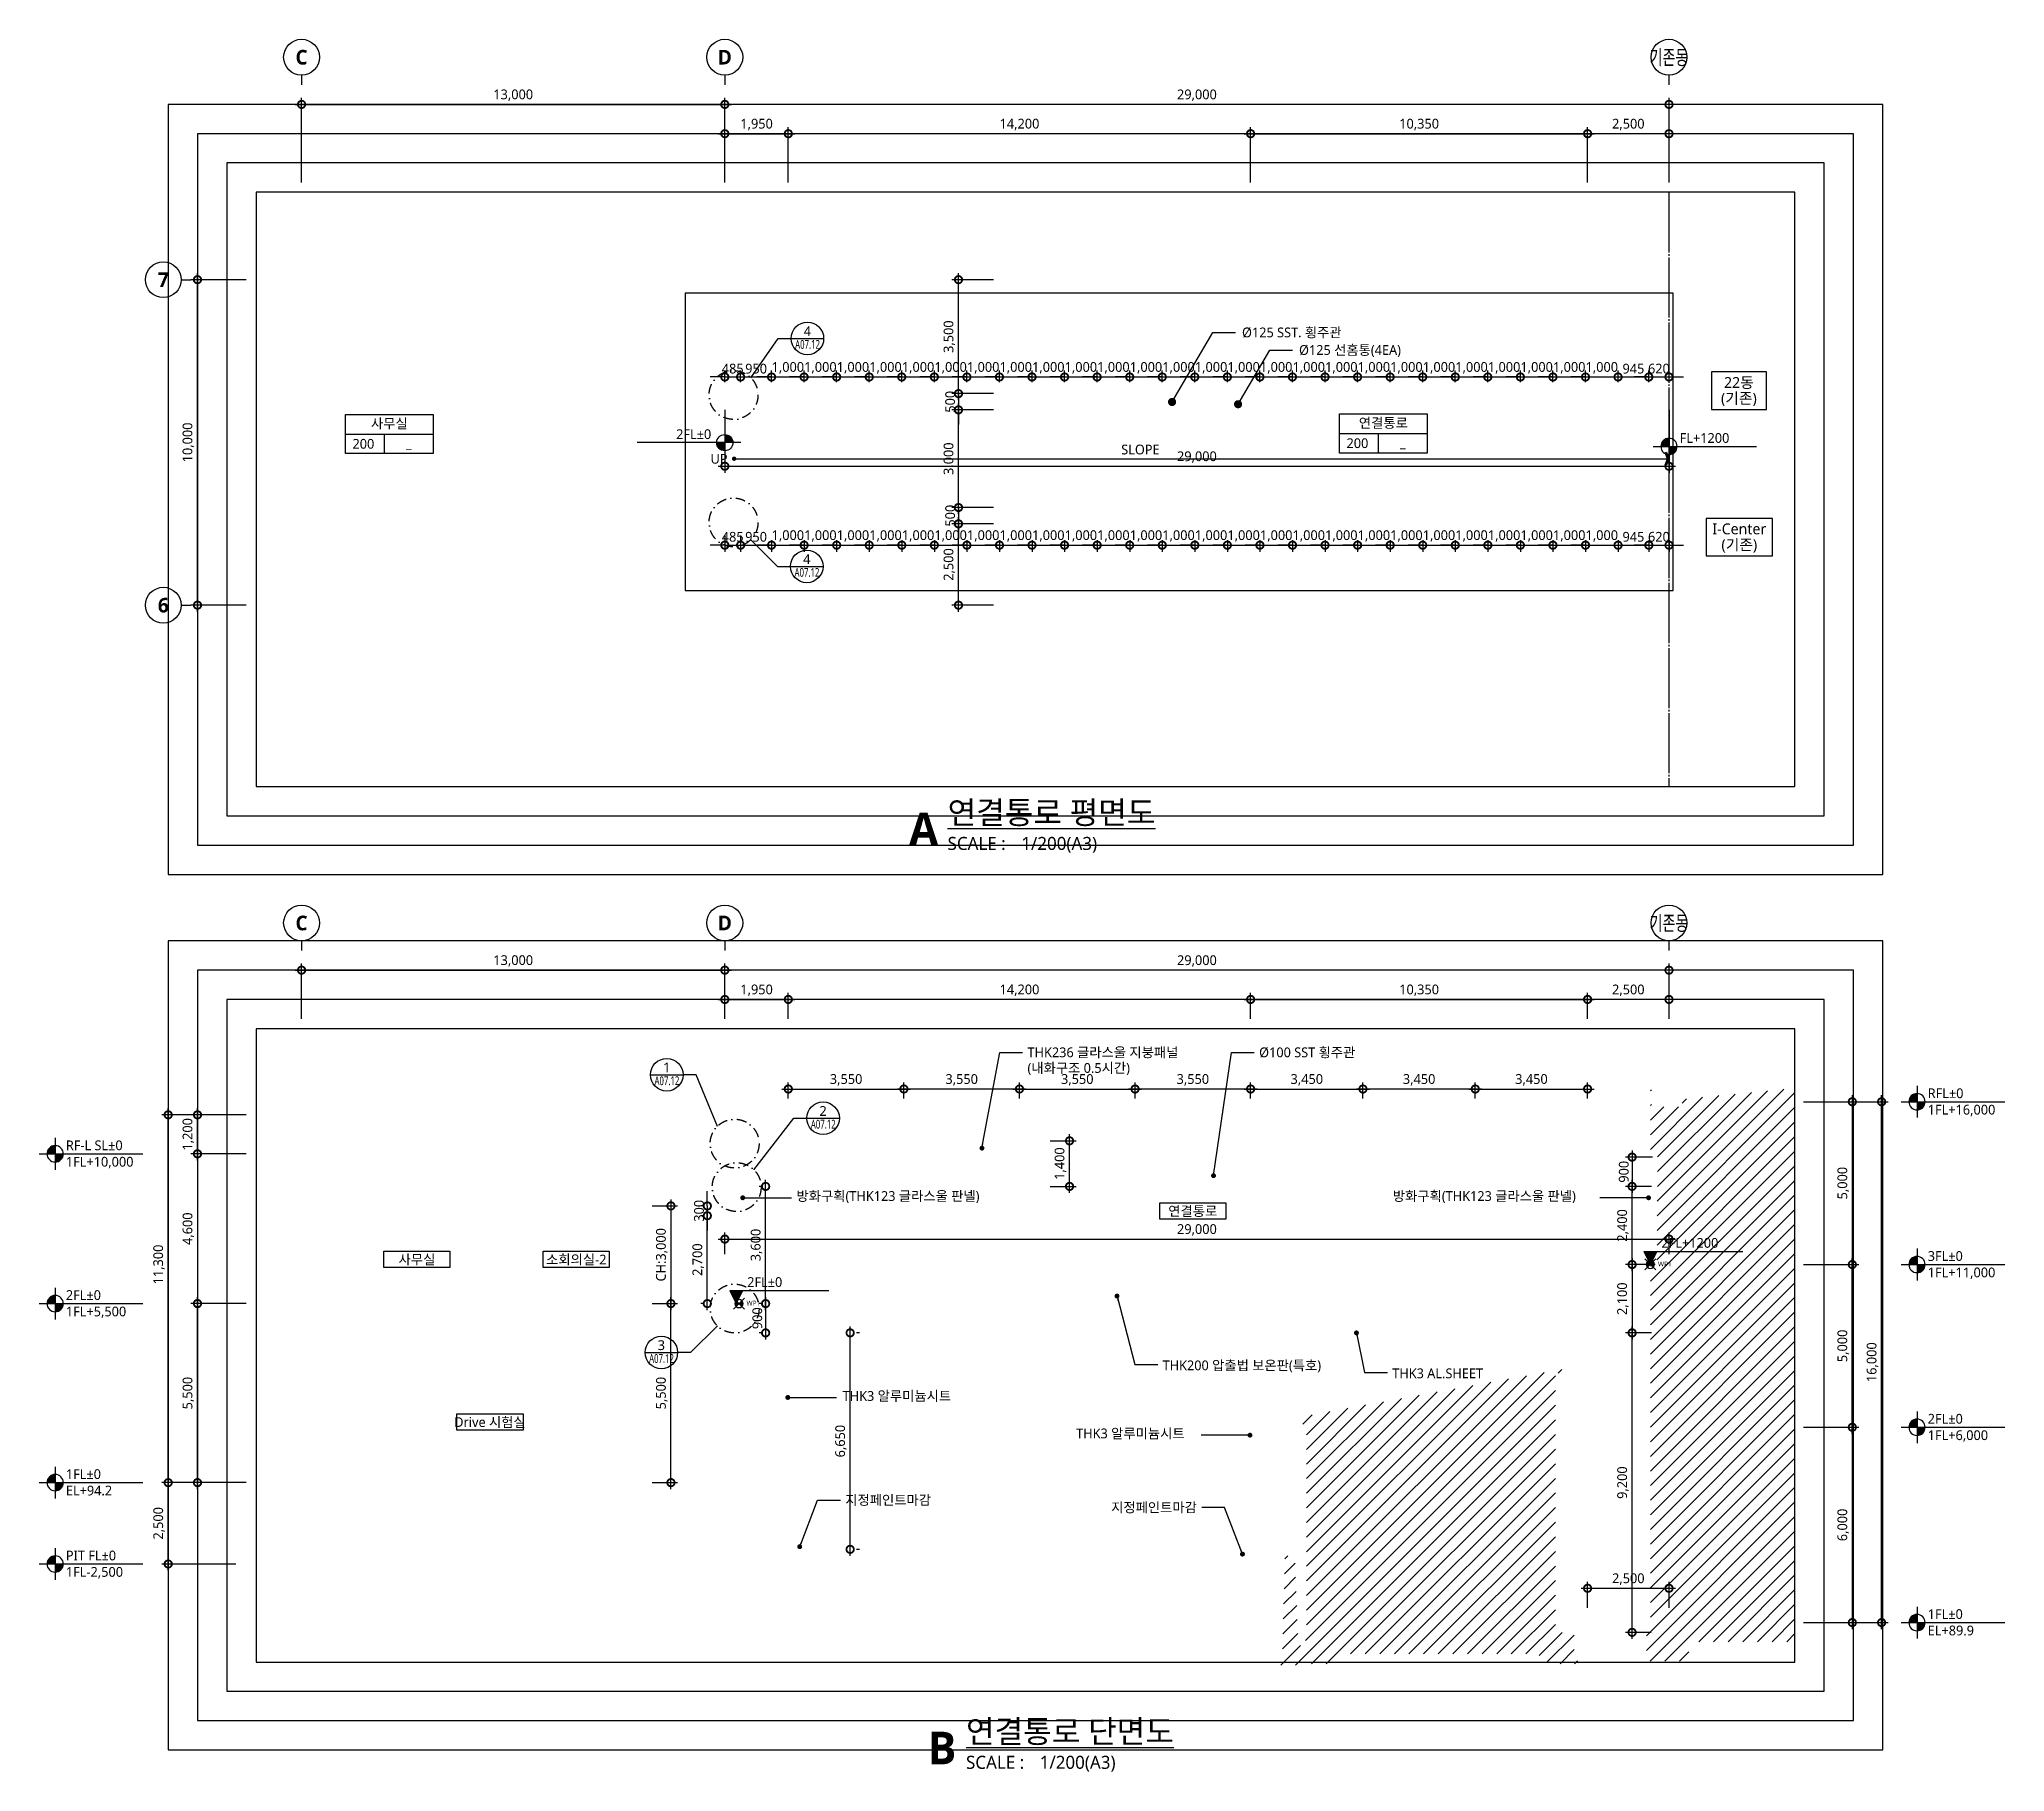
# Model space of a CAD drawing. Header units: millimetres. Extents: x 6017 to 164766, y 2937 to 56167.
# Drawn here: x 6017 to 66384, y 2946 to 56167 of the extents above; entities that cross this region are included whole.
import ezdxf
from ezdxf.enums import TextEntityAlignment as Align

# ---------------------------------------------------------------- set-up
doc = ezdxf.new("R2010")
doc.units = ezdxf.units.MM
doc.header["$LTSCALE"] = 200
for name, pattern in [('CEN-GAUN', [32.2, 30, -1, 0.2, -1]), ('CEN-YTQD', [10, 9.25, -0.25, 0.25, -0.25]), ('DASHDOT-GAUN', [10, 5, -2.5, 0, -2.5])]:
    doc.linetypes.add(name, pattern=pattern)
doc.layers.get('DEFPOINTS').update_dxf_attribs({"color": 137})
for name, color, linetype in [('CEN', 1, 'CEN-GAUN'), ('DIM', 7, 'Continuous'), ('ELE-6', 6, 'Continuous'), ('HAT', 8, 'Continuous'), ('SYM', 6, 'Continuous'), ('SYM-BUB', 3, 'Continuous'), ('SYM-LEAD', 6, 'Continuous'), ('SYM-LEVEL', 7, 'Continuous'), ('TEXT', 3, 'Continuous'), ('TEXT-NOTE', 6, 'Continuous')]:
    doc.layers.add(name, color=color, linetype=linetype)
doc.styles.add('$0$스타일1', font='malgun.ttf')
doc.styles.get("Standard").update_dxf_attribs({"font": 'malgun.ttf'})
doc.styles.add('스타일1', font='malgun.ttf')
doc.styles.add('스타일2', font='malgunbd.ttf')
doc.linetypes.add('WIREMESH2', pattern='A,5,-0.25,["X",Standard,S=1,R=0,X=-0.32,Y=-0.5],-0.25', length=5.5)
doc.dimstyles.new('CJA', dxfattribs={"dimscale": 300, "dimtxt": 2.7, "dimasz": 1, "dimexe": 2, "dimexo": 3, "dimgap": 1, "dimtad": 1, "dimdec": 0, "dimzin": 1, "dimdsep": 46, "dimlunit": 6, "dimtxsty": '$0$스타일1', "dimblk": 'CJDOT', "dimcen": 0.09, "dimdle": 1, "dimclrd": 256, "dimclre": 256, "dimclrt": 3, "dimadec": 0, "dimazin": 0, "dimtfac": 1, "dimtdec": 0, "dimtix": 1, "dimtmove": 2, "dimatfit": 3, "dimldrblk": 'CJDOT', "dimfxl": 1, "dimtolj": 1, "dimtzin": 1, "dimarcsym": 0})
doc.dimstyles.new('DIM-QD 1', dxfattribs={"dimscale": 50, "dimtxt": 3, "dimasz": 1.5, "dimexe": 1, "dimexo": 0, "dimgap": 1, "dimtad": 1, "dimdec": 3, "dimdsep": 46, "dimlunit": 6, "dimtxsty": '스타일1', "dimblk1": 'ARCHTICK', "dimblk2": 'DOT', "dimsah": 1, "dimcen": 0, "dimclrd": 256, "dimclre": 256, "dimclrt": 3, "dimazin": 2, "dimtfac": 1, "dimtdec": 3, "dimtix": 1, "dimtmove": 2, "dimatfit": 3, "dimldrblk": 'DOT', "dimfxl": 1, "dimtolj": 1, "dimtzin": 0, "dimarcsym": 0})
pattern_1 = [(45, (-225395.36, -62617.37), (-224.5064, 224.5064), [])]

msp = doc.modelspace()

# ---------------------------------------------------------------- texts
at = {"layer": 'SYM-LEVEL', "color": 3, "style": '스타일1'}
msp.add_attdef('SLOPE', text='SLOPE : 1/100', height=300, dxfattribs=at).set_placement((40426.5, 43414.7), align=Align.RIGHT)
at = {"layer": 'TEXT', "color": 3, "style": '스타일1'}
for s, p in [('Ø125 SST. 횡주관', (42958.2, 47011.9)), ('%%C125 선홈통(4EA)', (44709.1, 46471.9)), ('THK236 글라스울 지붕패널', (36369.9, 24895.7)), ('(내화구조 0.5시간)', (36369.9, 24415.7)), ('Ø100 SST 횡주관', (43483.9, 24895.7)), ('방화구획(THK123 글라스울 판넬)', (29273.5, 20481.1, 0)), ('방화구획(THK123 글라스울 판넬)', (47589.9, 20481.1, 0)), ('THK200 압출법 보온판(특호)', (40518.4, 15279)), ('THK3 AL.SHEET', (47572.5, 15033.9)), ('THK3 알루미늄시트', (30691.5, 14339.3)), ('THK3 알루미늄시트', (37863.5, 13188)), ('지정페인트마감', (30772.1, 11143.9)), ('지정페인트마감', (38938.1, 10916))]:
    msp.add_text(s, height=300, dxfattribs=at).set_placement(p)
at = {"layer": 'TEXT', "style": '스타일1'}
for s, p in [('(기존)', (58219.8, 45138)), ('22동', (58219.8, 45623.4)), ('I-Center', (58232.3, 41126.4)), ('(기존)', (58232.3, 40641))]:
    msp.add_text(s, height=333.33, dxfattribs=at).set_placement(p, align=Align.MIDDLE_CENTER)
at = {"layer": 'TEXT', "color": 3, "style": '스타일1'}
msp.add_text('UP', height=300, dxfattribs=at).set_placement((26895.1, 43128.7), align=Align.CENTER)

# ---------------------------------------------------------------- blocks, each defined once
blk = doc.blocks.new('LEVEL1')
at = {"layer": 'SYM-LEVEL'}
h = blk.add_hatch(color=6, dxfattribs=at)
edge = h.paths.add_edge_path()
edge.add_ellipse((4.87, 0), major_axis=(1.77, 1.77), ratio=1, start_angle=405, end_angle=495)
edge.add_line((2.37, 0), (4.87, 0))
edge.add_line((4.87, 0), (4.87, 2.5))
edge = h.paths.add_edge_path()
edge.add_ellipse((4.87, 0), major_axis=(1.77, 1.77), ratio=1, start_angle=225, end_angle=315)
edge.add_line((7.37, 0), (4.87, 0))
edge.add_line((4.87, 0), (4.87, -2.5))
at = {"layer": 'SYM-LEVEL', "color": 6}
for p, q in [((0, 0), (9.74, 0)), ((4.87, 4.87), (4.87, -4.87)), ((9.07, 0), (31.8, 0))]:
    blk.add_line(p, q, dxfattribs=at)
blk.add_ellipse((4.87, 0), major_axis=(1.77, 1.77), ratio=1, start_param=5.497787, end_param=11.780972, dxfattribs=at)
at = {"layer": 'SYM-LEVEL', "color": 3, "style": '스타일1'}
for tag, p in [('1층-바닥마감', (8.16, 1.11)), ('EL-+100', (8.16, -3.93))]:
    blk.add_attdef(tag, p, '', height=3, dxfattribs=at)
blk = doc.blocks.new('_DotSmall')
at = {"color": 0, "linetype": 'ByBlock', "const_width": 0.5}
blk.add_lwpolyline([(-0.0625, 0, 1), (0.0625, 0, 1)], format="xyb", close=True, dxfattribs=at)
blk = doc.blocks.new('*D36')
at = {"layer": 'DEFPOINTS', "color": 0, "transparency": 16777216}
for p in [(9976, 23127), (12676, 23127), (12676, 11827)]:
    blk.add_point(p, dxfattribs=at)
at = {"layer": 'DIM', "color": 7, "lineweight": -2, "transparency": 16777216}
for p, q in [((12376, 23127), (9776, 23127)), ((9976, 11627), (9976, 23327)), ((12376, 11827), (9776, 11827))]:
    blk.add_line(p, q, dxfattribs=at)
at = {"layer": 'DIM', "color": 7, "lineweight": -2, "transparency": 16777216, "xscale": 450, "yscale": 450, "zscale": 450}
for p, rotation in [((9976, 23127), 90), ((9976, 11827), 270)]:
    blk.add_blockref('_DotSmall', p, dxfattribs=dict(at, rotation=rotation))
at = {"layer": 'DIM', "color": 3, "transparency": 16777216, "insert": (9695, 18527), "char_height": 300, "attachment_point": 5, "rotation": 90, "style": '스타일1'}
blk.add_mtext('\\A1;11,300', dxfattribs=at)
blk = doc.blocks.new('CJDOT')
blk.add_line((-2, 0), (2, 0))
at = {"const_width": 0.5}
blk.add_lwpolyline([(-0.25, 0, 1), (0.25, 0, 1)], format="xyb", close=True, dxfattribs=at)
blk = doc.blocks.new('*D37')
at = {"layer": 'DEFPOINTS', "color": 0, "transparency": 16777216}
for p in [(10876, 17327), (12676, 17327), (12676, 11827)]:
    blk.add_point(p, dxfattribs=at)
at = {"layer": 'DIM', "color": 7, "lineweight": -2, "transparency": 16777216}
for p, q in [((10876, 11627), (10876, 17527)), ((12376, 17327), (10676, 17327)), ((12376, 11827), (10676, 11827))]:
    blk.add_line(p, q, dxfattribs=at)
at = {"layer": 'DIM', "color": 7, "lineweight": -2, "transparency": 16777216, "xscale": 450, "yscale": 450, "zscale": 450}
for p, rotation in [((10876, 17327), 90), ((10876, 11827), 270)]:
    blk.add_blockref('_DotSmall', p, dxfattribs=dict(at, rotation=rotation))
at = {"layer": 'DIM', "color": 3, "transparency": 16777216, "insert": (10596, 14577), "char_height": 300, "attachment_point": 5, "rotation": 90, "style": '스타일1'}
blk.add_mtext('\\A1;5,500', dxfattribs=at)
blk = doc.blocks.new('*D38')
at = {"layer": 'DEFPOINTS', "color": 0, "transparency": 16777216}
for p in [(12676, 21927), (10876, 17327), (12676, 17327)]:
    blk.add_point(p, dxfattribs=at)
at = {"layer": 'DIM', "color": 7, "lineweight": -2, "transparency": 16777216}
for p, q in [((12376, 21927), (10676, 21927)), ((10876, 22127), (10876, 17127)), ((12376, 17327), (10676, 17327))]:
    blk.add_line(p, q, dxfattribs=at)
at = {"layer": 'DIM', "color": 7, "lineweight": -2, "transparency": 16777216, "xscale": 450, "yscale": 450, "zscale": 450}
for p, rotation in [((10876, 21927), 90), ((10876, 17327), 270)]:
    blk.add_blockref('_DotSmall', p, dxfattribs=dict(at, rotation=rotation))
at = {"layer": 'DIM', "color": 3, "transparency": 16777216, "insert": (10596, 19627), "char_height": 300, "attachment_point": 5, "rotation": 90, "style": '스타일1'}
blk.add_mtext('\\A1;4,600', dxfattribs=at)
blk = doc.blocks.new('*D39')
at = {"layer": 'DEFPOINTS', "color": 0, "transparency": 16777216}
for p in [(10876, 23127), (12676, 23127), (12676, 21927)]:
    blk.add_point(p, dxfattribs=at)
at = {"layer": 'DIM', "color": 7, "lineweight": -2, "transparency": 16777216}
for p, q in [((12376, 23127), (10676, 23127)), ((10876, 21727), (10876, 23327)), ((12376, 21927), (10676, 21927))]:
    blk.add_line(p, q, dxfattribs=at)
at = {"layer": 'DIM', "color": 7, "lineweight": -2, "transparency": 16777216, "xscale": 450, "yscale": 450, "zscale": 450}
for p, rotation in [((10876, 23127), 90), ((10876, 21927), 270)]:
    blk.add_blockref('_DotSmall', p, dxfattribs=dict(at, rotation=rotation))
at = {"layer": 'DIM', "color": 3, "transparency": 16777216, "insert": (10595, 22527), "char_height": 300, "attachment_point": 5, "rotation": 90, "style": '스타일1'}
blk.add_mtext('\\A1;1,200', dxfattribs=at)
blk = doc.blocks.new('*D24')
at = {"layer": 'DEFPOINTS', "color": 0, "transparency": 16777216}
for p in [(27073, 54167), (14073, 51467), (27073, 51467)]:
    blk.add_point(p, dxfattribs=at)
at = {"layer": 'DIM', "color": 7, "lineweight": -2, "transparency": 16777216}
for p, q in [((14073, 51767), (14073, 54367)), ((27073, 51767), (27073, 54367)), ((13873, 54167), (27273, 54167))]:
    blk.add_line(p, q, dxfattribs=at)
at = {"layer": 'DIM', "color": 7, "lineweight": -2, "transparency": 16777216, "xscale": 450, "yscale": 450, "zscale": 450, "rotation": 180}
blk.add_blockref('_DotSmall', (14073, 54167), dxfattribs=at)
at = {"layer": 'DIM', "color": 7, "lineweight": -2, "transparency": 16777216, "xscale": 450, "yscale": 450, "zscale": 450}
blk.add_blockref('_DotSmall', (27073, 54167), dxfattribs=at)
at = {"layer": 'DIM', "color": 3, "transparency": 16777216, "insert": (20573, 54448), "char_height": 300, "attachment_point": 5, "style": '스타일1'}
blk.add_mtext('\\A1;13,000', dxfattribs=at)
blk = doc.blocks.new('NEW_BUB')
at = {"layer": 'SYM-BUB', "color": 6}
blk.add_line((0, 3), (0, 0), dxfattribs=at)
blk.add_circle((0, 8.5), 5.5, dxfattribs=at)
at = {"layer": 'SYM-BUB', "color": 3, "style": '스타일2'}
blk.add_attdef('X', text='', height=4.5, dxfattribs=at).set_placement((0, 8.5), align=Align.MIDDLE)
blk = doc.blocks.new('*D40')
at = {"layer": 'DEFPOINTS', "color": 0, "transparency": 16777216}
for p in [(9976, 11827), (11776, 11827), (12358, 9327)]:
    blk.add_point(p, dxfattribs=at)
at = {"layer": 'DIM', "color": 7, "lineweight": -2, "transparency": 16777216}
for p, q in [((11476, 11827), (9776, 11827)), ((9976, 9127), (9976, 12027)), ((12058, 9327), (9776, 9327))]:
    blk.add_line(p, q, dxfattribs=at)
at = {"layer": 'DIM', "color": 7, "lineweight": -2, "transparency": 16777216, "xscale": 450, "yscale": 450, "zscale": 450}
for p, rotation in [((9976, 11827), 90), ((9976, 9327), 270)]:
    blk.add_blockref('_DotSmall', p, dxfattribs=dict(at, rotation=rotation))
at = {"layer": 'DIM', "color": 3, "transparency": 16777216, "insert": (9696, 10577), "char_height": 300, "attachment_point": 5, "rotation": 90, "style": '스타일1'}
blk.add_mtext('\\A1;2,500', dxfattribs=at)
blk = doc.blocks.new('*D41')
at = {"layer": 'DEFPOINTS', "color": 0, "transparency": 16777216}
for p in [(59903, 23527), (62603, 23527), (59903, 7527)]:
    blk.add_point(p, dxfattribs=at)
at = {"layer": 'DIM', "color": 7, "lineweight": -2, "transparency": 16777216}
for p, q in [((62603, 7327), (62603, 23727)), ((60203, 23527), (62803, 23527)), ((60203, 7527), (62803, 7527))]:
    blk.add_line(p, q, dxfattribs=at)
at = {"layer": 'DIM', "color": 7, "lineweight": -2, "transparency": 16777216, "xscale": 450, "yscale": 450, "zscale": 450}
for p, rotation in [((62603, 23527), 90), ((62603, 7527), 270)]:
    blk.add_blockref('_DotSmall', p, dxfattribs=dict(at, rotation=rotation))
at = {"layer": 'DIM', "color": 3, "transparency": 16777216, "insert": (62322, 15527), "char_height": 300, "attachment_point": 5, "rotation": 90, "style": '스타일1'}
blk.add_mtext('\\A1;16,000', dxfattribs=at)
blk = doc.blocks.new('*D42')
at = {"layer": 'DEFPOINTS', "color": 0, "transparency": 16777216}
for p in [(59903, 23527), (59903, 18527), (61703, 18527)]:
    blk.add_point(p, dxfattribs=at)
at = {"layer": 'DIM', "color": 7, "lineweight": -2, "transparency": 16777216}
for p, q in [((61703, 23727), (61703, 18327)), ((60203, 23527), (61903, 23527)), ((60203, 18527), (61903, 18527))]:
    blk.add_line(p, q, dxfattribs=at)
at = {"layer": 'DIM', "color": 7, "lineweight": -2, "transparency": 16777216, "xscale": 450, "yscale": 450, "zscale": 450}
for p, rotation in [((61703, 23527), 90), ((61703, 18527), 270)]:
    blk.add_blockref('_DotSmall', p, dxfattribs=dict(at, rotation=rotation))
at = {"layer": 'DIM', "color": 3, "transparency": 16777216, "insert": (61423, 21027), "char_height": 300, "attachment_point": 5, "rotation": 90, "style": '스타일1'}
blk.add_mtext('\\A1;5,000', dxfattribs=at)
blk = doc.blocks.new('*D43')
at = {"layer": 'DEFPOINTS', "color": 0, "transparency": 16777216}
for p in [(59903, 18527), (61703, 18527), (59903, 13527)]:
    blk.add_point(p, dxfattribs=at)
at = {"layer": 'DIM', "color": 7, "lineweight": -2, "transparency": 16777216}
for p, q in [((61703, 13327), (61703, 18727)), ((60203, 18527), (61903, 18527)), ((60203, 13527), (61903, 13527))]:
    blk.add_line(p, q, dxfattribs=at)
at = {"layer": 'DIM', "color": 7, "lineweight": -2, "transparency": 16777216, "xscale": 450, "yscale": 450, "zscale": 450}
for p, rotation in [((61703, 18527), 90), ((61703, 13527), 270)]:
    blk.add_blockref('_DotSmall', p, dxfattribs=dict(at, rotation=rotation))
at = {"layer": 'DIM', "color": 3, "transparency": 16777216, "insert": (61423, 16027), "char_height": 300, "attachment_point": 5, "rotation": 90, "style": '스타일1'}
blk.add_mtext('\\A1;5,000', dxfattribs=at)
blk = doc.blocks.new('*D44')
at = {"layer": 'DEFPOINTS', "color": 0, "transparency": 16777216}
for p in [(59903, 13527), (59903, 7527), (61703, 7527)]:
    blk.add_point(p, dxfattribs=at)
at = {"layer": 'DIM', "color": 7, "lineweight": -2, "transparency": 16777216}
for p, q in [((60203, 13527), (61903, 13527)), ((61703, 13727), (61703, 7327)), ((60203, 7527), (61903, 7527))]:
    blk.add_line(p, q, dxfattribs=at)
at = {"layer": 'DIM', "color": 7, "lineweight": -2, "transparency": 16777216, "xscale": 450, "yscale": 450, "zscale": 450}
for p, rotation in [((61703, 13527), 90), ((61703, 7527), 270)]:
    blk.add_blockref('_DotSmall', p, dxfattribs=dict(at, rotation=rotation))
at = {"layer": 'DIM', "color": 3, "transparency": 16777216, "insert": (61423, 10527), "char_height": 300, "attachment_point": 5, "rotation": 90, "style": '스타일1'}
blk.add_mtext('\\A1;6,000', dxfattribs=at)
blk = doc.blocks.new('*D25')
at = {"layer": 'DEFPOINTS', "color": 0, "transparency": 16777216}
for p in [(27073, 54167), (27073, 51467), (56073, 51467)]:
    blk.add_point(p, dxfattribs=at)
at = {"layer": 'DIM', "color": 7, "lineweight": -2, "transparency": 16777216}
for p, q in [((27073, 51767), (27073, 54367)), ((56073, 51767), (56073, 54367)), ((56273, 54167), (26873, 54167))]:
    blk.add_line(p, q, dxfattribs=at)
at = {"layer": 'DIM', "color": 7, "lineweight": -2, "transparency": 16777216, "xscale": 450, "yscale": 450, "zscale": 450, "rotation": 180}
blk.add_blockref('_DotSmall', (27073, 54167), dxfattribs=at)
at = {"layer": 'DIM', "color": 7, "lineweight": -2, "transparency": 16777216, "xscale": 450, "yscale": 450, "zscale": 450}
blk.add_blockref('_DotSmall', (56073, 54167), dxfattribs=at)
at = {"layer": 'DIM', "color": 3, "transparency": 16777216, "insert": (41573, 54447), "char_height": 300, "attachment_point": 5, "style": '스타일1'}
blk.add_mtext('\\A1;29,000', dxfattribs=at)
blk = doc.blocks.new('*D45')
at = {"layer": 'DEFPOINTS', "color": 0, "transparency": 16777216}
for p in [(55947, 18527), (54940, 16427), (55840, 16427)]:
    blk.add_point(p, dxfattribs=at)
at = {"layer": 'DIM', "color": 7, "lineweight": -2, "transparency": 16777216}
for p, q in [((54940, 18727), (54940, 16227)), ((55647, 18527), (54740, 18527)), ((55540, 16427), (54740, 16427))]:
    blk.add_line(p, q, dxfattribs=at)
at = {"layer": 'DIM', "color": 7, "lineweight": -2, "transparency": 16777216, "xscale": 450, "yscale": 450, "zscale": 450}
for p, rotation in [((54940, 18527), 90), ((54940, 16427), 270)]:
    blk.add_blockref('_DotSmall', p, dxfattribs=dict(at, rotation=rotation))
at = {"layer": 'DIM', "color": 3, "transparency": 16777216, "insert": (54659, 17477), "char_height": 300, "attachment_point": 5, "rotation": 90, "style": '스타일1'}
blk.add_mtext('\\A1;2,100', dxfattribs=at)
blk = doc.blocks.new('*D46')
at = {"layer": 'DEFPOINTS', "color": 0, "transparency": 16777216}
for p in [(10876, 48782), (12676, 48782), (12676, 38782)]:
    blk.add_point(p, dxfattribs=at)
at = {"layer": 'DIM', "color": 7, "lineweight": -2, "transparency": 16777216}
for p, q in [((10876, 38582), (10876, 48982)), ((12376, 48782), (10676, 48782)), ((12376, 38782), (10676, 38782))]:
    blk.add_line(p, q, dxfattribs=at)
at = {"layer": 'DIM', "color": 7, "lineweight": -2, "transparency": 16777216, "xscale": 450, "yscale": 450, "zscale": 450}
for p, rotation in [((10876, 48782), 90), ((10876, 38782), 270)]:
    blk.add_blockref('_DotSmall', p, dxfattribs=dict(at, rotation=rotation))
at = {"layer": 'DIM', "color": 3, "transparency": 16777216, "insert": (10595, 43782), "char_height": 300, "attachment_point": 5, "rotation": 90, "style": '스타일1'}
blk.add_mtext('\\A1;10,000', dxfattribs=at)
blk = doc.blocks.new('dwgtitle')
at = {"layer": 'SYM', "color": 3, "style": '스타일1'}
blk.add_text('SCALE :', height=4, dxfattribs=at).set_placement((12.25, -1.4))
for tag, p, height in [('%%UTITLE', (12.25, 6.59), 7), ('1/100', (34.89, -1.4), 4)]:
    blk.add_attdef(tag, p, '', height=height, dxfattribs=at)
at = {"layer": 'SYM', "color": 6, "style": '스타일2'}
blk.add_attdef('A', text='', height=10, dxfattribs=at).set_placement((4.89, 5), align=Align.MIDDLE)
blk = doc.blocks.new('*D47')
at = {"layer": 'DEFPOINTS', "color": 0, "transparency": 16777216}
for p in [(54940, 16427), (55602, 16427), (55821, 7227)]:
    blk.add_point(p, dxfattribs=at)
at = {"layer": 'DIM', "color": 7, "lineweight": -2, "transparency": 16777216}
for p, q in [((55302, 16427), (54740, 16427)), ((54940, 7027), (54940, 16627)), ((55521, 7227), (54740, 7227))]:
    blk.add_line(p, q, dxfattribs=at)
at = {"layer": 'DIM', "color": 7, "lineweight": -2, "transparency": 16777216, "xscale": 450, "yscale": 450, "zscale": 450}
for p, rotation in [((54940, 16427), 90), ((54940, 7227), 270)]:
    blk.add_blockref('_DotSmall', p, dxfattribs=dict(at, rotation=rotation))
at = {"layer": 'DIM', "color": 3, "transparency": 16777216, "insert": (54660, 11827), "char_height": 300, "attachment_point": 5, "rotation": 90, "style": '스타일1'}
blk.add_mtext('\\A1;9,200', dxfattribs=at)
blk = doc.blocks.new('arrowx')
at = {"layer": 'SYM', "color": 6}
blk.add_lwpolyline([(-0.2, -0.5), (-0.29, -0.46), (-0.11, 0), (-0.29, 0.46), (-0.2, 0.5), (0, 0)], close=True, dxfattribs=at)
for points in [[(-0.2, 0.5), (-0.29, 0.46), (0, 0), (-0.11, 0)], [(0, 0), (-0.11, 0), (-0.2, -0.5), (-0.29, -0.46)]]:
    blk.add_solid(points, dxfattribs=at)
blk = doc.blocks.new('*D29')
at = {"layer": 'DEFPOINTS', "color": 0, "transparency": 16777216}
for p in [(27073, 45082), (56073, 45082), (56073, 43051)]:
    blk.add_point(p, dxfattribs=at)
at = {"layer": 'DIM', "color": 7, "lineweight": -2, "transparency": 16777216}
for p, q in [((27073, 44782), (27073, 42851)), ((56073, 44782), (56073, 42851)), ((26873, 43051), (56273, 43051))]:
    blk.add_line(p, q, dxfattribs=at)
at = {"layer": 'DIM', "color": 7, "lineweight": -2, "transparency": 16777216, "xscale": 450, "yscale": 450, "zscale": 450, "rotation": 180}
blk.add_blockref('_DotSmall', (27073, 43051), dxfattribs=at)
at = {"layer": 'DIM', "color": 7, "lineweight": -2, "transparency": 16777216, "xscale": 450, "yscale": 450, "zscale": 450}
blk.add_blockref('_DotSmall', (56073, 43051), dxfattribs=at)
at = {"layer": 'DIM', "color": 3, "transparency": 16777216, "insert": (41573, 43331), "char_height": 300, "attachment_point": 5, "style": '스타일1'}
blk.add_mtext('\\A1;29,000', dxfattribs=at)
blk = doc.blocks.new('*D48')
at = {"layer": 'DEFPOINTS', "color": 0, "transparency": 16777216}
for p in [(34250, 44782), (35628, 44782), (35628, 41782)]:
    blk.add_point(p, dxfattribs=at)
at = {"layer": 'DIM', "color": 7, "lineweight": -2, "transparency": 16777216}
for p, q in [((35328, 44782), (34050, 44782)), ((34250, 41582), (34250, 44982)), ((35328, 41782), (34050, 41782))]:
    blk.add_line(p, q, dxfattribs=at)
at = {"layer": 'DIM', "color": 7, "lineweight": -2, "transparency": 16777216, "xscale": 450, "yscale": 450, "zscale": 450}
for p, rotation in [((34250, 44782), 90), ((34250, 41782), 270)]:
    blk.add_blockref('_DotSmall', p, dxfattribs=dict(at, rotation=rotation))
at = {"layer": 'DIM', "color": 3, "transparency": 16777216, "insert": (33970, 43282), "char_height": 300, "attachment_point": 5, "rotation": 90, "style": '스타일1'}
blk.add_mtext('\\A1;3,000', dxfattribs=at)
blk = doc.blocks.new('*D30')
at = {"layer": 'DEFPOINTS', "color": 0, "transparency": 16777216}
for p in [(35628, 45282), (34250, 44782), (35628, 44782)]:
    blk.add_point(p, dxfattribs=at)
at = {"layer": 'DIM', "color": 7, "lineweight": -2, "transparency": 16777216}
for p, q in [((35328, 45282), (34050, 45282)), ((34250, 45282), (34250, 45732)), ((34250, 45282), (34250, 44782)), ((35328, 44782), (34050, 44782)), ((34250, 44782), (34250, 44332))]:
    blk.add_line(p, q, dxfattribs=at)
at = {"layer": 'DIM', "color": 7, "lineweight": -2, "transparency": 16777216, "xscale": 450, "yscale": 450, "zscale": 450}
for p, rotation in [((34250, 45282), 270), ((34250, 44782), 90)]:
    blk.add_blockref('_DotSmall', p, dxfattribs=dict(at, rotation=rotation))
at = {"layer": 'DIM', "color": 3, "transparency": 16777216, "insert": (33995, 45032), "char_height": 300, "attachment_point": 5, "rotation": 90, "style": '스타일1'}
blk.add_mtext('\\A1;500', dxfattribs=at)
blk = doc.blocks.new('*D31')
at = {"layer": 'DEFPOINTS', "color": 0, "transparency": 16777216}
for p in [(35628, 41782), (34250, 41282), (35628, 41282)]:
    blk.add_point(p, dxfattribs=at)
at = {"layer": 'DIM', "color": 7, "lineweight": -2, "transparency": 16777216}
for p, q in [((35328, 41782), (34050, 41782)), ((34250, 41782), (34250, 42232)), ((34250, 41782), (34250, 41282)), ((35328, 41282), (34050, 41282)), ((34250, 41282), (34250, 40832))]:
    blk.add_line(p, q, dxfattribs=at)
at = {"layer": 'DIM', "color": 7, "lineweight": -2, "transparency": 16777216, "xscale": 450, "yscale": 450, "zscale": 450}
for p, rotation in [((34250, 41782), 270), ((34250, 41282), 90)]:
    blk.add_blockref('_DotSmall', p, dxfattribs=dict(at, rotation=rotation))
at = {"layer": 'DIM', "color": 3, "transparency": 16777216, "insert": (33995, 41532), "char_height": 300, "attachment_point": 5, "rotation": 90, "style": '스타일1'}
blk.add_mtext('\\A1;500', dxfattribs=at)
blk = doc.blocks.new('room')
at = {"layer": 'TEXT-NOTE'}
for p, q in [((0, 0), (0, 12)), ((0, 12), (27, 12)), ((27, 12), (27, 0)), ((0, 6), (27, 6)), ((27, 0), (0, 0)), ((12, 0), (12, 6))]:
    blk.add_line(p, q, dxfattribs=at)
at = {"layer": 'TEXT-NOTE', "color": 3, "style": '스타일1'}
for tag, p in [('실명', (13.5, 9.28)), ('101', (5.53, 3.02)), ('2400', (19.5, 3))]:
    blk.add_attdef(tag, text='', height=3, dxfattribs=at).set_placement(p, align=Align.MIDDLE)
blk = doc.blocks.new('*D49')
at = {"layer": 'DEFPOINTS', "color": 0, "transparency": 16777216}
for p in [(27073, 27570), (14073, 25770), (27073, 25770)]:
    blk.add_point(p, dxfattribs=at)
at = {"layer": 'DIM', "color": 7, "lineweight": -2, "transparency": 16777216}
for p, q in [((14073, 26070), (14073, 27770)), ((27073, 26070), (27073, 27770)), ((13873, 27570), (27273, 27570))]:
    blk.add_line(p, q, dxfattribs=at)
at = {"layer": 'DIM', "color": 7, "lineweight": -2, "transparency": 16777216, "xscale": 450, "yscale": 450, "zscale": 450, "rotation": 180}
blk.add_blockref('_DotSmall', (14073, 27570), dxfattribs=at)
at = {"layer": 'DIM', "color": 7, "lineweight": -2, "transparency": 16777216, "xscale": 450, "yscale": 450, "zscale": 450}
blk.add_blockref('_DotSmall', (27073, 27570), dxfattribs=at)
at = {"layer": 'DIM', "color": 3, "transparency": 16777216, "insert": (20573, 27851), "char_height": 300, "attachment_point": 5, "style": '스타일1'}
blk.add_mtext('\\A1;13,000', dxfattribs=at)
blk = doc.blocks.new('*D50')
at = {"layer": 'DEFPOINTS', "color": 0, "transparency": 16777216}
for p in [(53573, 26670), (53573, 25770), (56073, 25770)]:
    blk.add_point(p, dxfattribs=at)
at = {"layer": 'DIM', "color": 7, "lineweight": -2, "transparency": 16777216}
for p, q in [((56273, 26670), (53373, 26670)), ((53573, 26070), (53573, 26870)), ((56073, 26070), (56073, 26870))]:
    blk.add_line(p, q, dxfattribs=at)
at = {"layer": 'DIM', "color": 7, "lineweight": -2, "transparency": 16777216, "xscale": 450, "yscale": 450, "zscale": 450, "rotation": 180}
blk.add_blockref('_DotSmall', (53573, 26670), dxfattribs=at)
at = {"layer": 'DIM', "color": 7, "lineweight": -2, "transparency": 16777216, "xscale": 450, "yscale": 450, "zscale": 450}
blk.add_blockref('_DotSmall', (56073, 26670), dxfattribs=at)
at = {"layer": 'DIM', "color": 3, "transparency": 16777216, "insert": (54823, 26950), "char_height": 300, "attachment_point": 5, "style": '스타일1'}
blk.add_mtext('\\A1;2,500', dxfattribs=at)
blk = doc.blocks.new('*D51')
at = {"layer": 'DEFPOINTS', "color": 0, "transparency": 16777216}
for p in [(56073, 19309), (27073, 18549), (56073, 18549)]:
    blk.add_point(p, dxfattribs=at)
at = {"layer": 'DIM', "color": 7, "lineweight": -2, "transparency": 16777216}
for p, q in [((27073, 18849), (27073, 19509)), ((56073, 18849), (56073, 19509)), ((26873, 19309), (56273, 19309))]:
    blk.add_line(p, q, dxfattribs=at)
at = {"layer": 'DIM', "color": 7, "lineweight": -2, "transparency": 16777216, "xscale": 450, "yscale": 450, "zscale": 450, "rotation": 180}
blk.add_blockref('_DotSmall', (27073, 19309), dxfattribs=at)
at = {"layer": 'DIM', "color": 7, "lineweight": -2, "transparency": 16777216, "xscale": 450, "yscale": 450, "zscale": 450}
blk.add_blockref('_DotSmall', (56073, 19309), dxfattribs=at)
at = {"layer": 'DIM', "color": 3, "transparency": 16777216, "insert": (41573, 19589), "char_height": 300, "attachment_point": 5, "style": '스타일1'}
blk.add_mtext('\\A1;29,000', dxfattribs=at)
blk = doc.blocks.new('room-1')
at = {"layer": 'TEXT-NOTE', "color": 6}
for p, q in [((0, 5), (20.29, 5)), ((0, 0), (0, 5)), ((20.29, 0), (0, 0)), ((20.29, 5), (20.29, 0))]:
    blk.add_line(p, q, dxfattribs=at)
at = {"layer": 'TEXT-NOTE', "color": 3, "style": '스타일1'}
blk.add_attdef('실명', text='', height=3, dxfattribs=at).set_placement((10.15, 2.59), align=Align.MIDDLE)
blk = doc.blocks.new('*D52')
at = {"layer": 'DEFPOINTS', "color": 0, "transparency": 16777216}
for p in [(27073, 27570), (27073, 25770), (56073, 25770)]:
    blk.add_point(p, dxfattribs=at)
at = {"layer": 'DIM', "color": 7, "lineweight": -2, "transparency": 16777216}
for p, q in [((27073, 26070), (27073, 27770)), ((56073, 26070), (56073, 27770)), ((56273, 27570), (26873, 27570))]:
    blk.add_line(p, q, dxfattribs=at)
at = {"layer": 'DIM', "color": 7, "lineweight": -2, "transparency": 16777216, "xscale": 450, "yscale": 450, "zscale": 450, "rotation": 180}
blk.add_blockref('_DotSmall', (27073, 27570), dxfattribs=at)
at = {"layer": 'DIM', "color": 7, "lineweight": -2, "transparency": 16777216, "xscale": 450, "yscale": 450, "zscale": 450}
blk.add_blockref('_DotSmall', (56073, 27570), dxfattribs=at)
at = {"layer": 'DIM', "color": 3, "transparency": 16777216, "insert": (41573, 27850), "char_height": 300, "attachment_point": 5, "style": '스타일1'}
blk.add_mtext('\\A1;29,000', dxfattribs=at)
blk = doc.blocks.new('*D53')
at = {"layer": 'DEFPOINTS', "color": 0, "transparency": 16777216}
for p in [(53573, 26670), (43223, 25770), (53573, 25770)]:
    blk.add_point(p, dxfattribs=at)
at = {"layer": 'DIM', "color": 7, "lineweight": -2, "transparency": 16777216}
for p, q in [((43023, 26670), (53773, 26670)), ((43223, 26070), (43223, 26870)), ((53573, 26070), (53573, 26870))]:
    blk.add_line(p, q, dxfattribs=at)
at = {"layer": 'DIM', "color": 7, "lineweight": -2, "transparency": 16777216, "xscale": 450, "yscale": 450, "zscale": 450, "rotation": 180}
blk.add_blockref('_DotSmall', (43223, 26670), dxfattribs=at)
at = {"layer": 'DIM', "color": 7, "lineweight": -2, "transparency": 16777216, "xscale": 450, "yscale": 450, "zscale": 450}
blk.add_blockref('_DotSmall', (53573, 26670), dxfattribs=at)
at = {"layer": 'DIM', "color": 3, "transparency": 16777216, "insert": (48398, 26951), "char_height": 300, "attachment_point": 5, "style": '스타일1'}
blk.add_mtext('\\A1;10,350', dxfattribs=at)
blk = doc.blocks.new('*D54')
at = {"layer": 'DEFPOINTS', "color": 0, "transparency": 16777216}
for p in [(29023, 26670), (29023, 25770), (43223, 25770)]:
    blk.add_point(p, dxfattribs=at)
at = {"layer": 'DIM', "color": 7, "lineweight": -2, "transparency": 16777216}
for p, q in [((43423, 26670), (28823, 26670)), ((29023, 26070), (29023, 26870)), ((43223, 26070), (43223, 26870))]:
    blk.add_line(p, q, dxfattribs=at)
at = {"layer": 'DIM', "color": 7, "lineweight": -2, "transparency": 16777216, "xscale": 450, "yscale": 450, "zscale": 450, "rotation": 180}
blk.add_blockref('_DotSmall', (29023, 26670), dxfattribs=at)
at = {"layer": 'DIM', "color": 7, "lineweight": -2, "transparency": 16777216, "xscale": 450, "yscale": 450, "zscale": 450}
blk.add_blockref('_DotSmall', (43223, 26670), dxfattribs=at)
at = {"layer": 'DIM', "color": 3, "transparency": 16777216, "insert": (36123, 26951), "char_height": 300, "attachment_point": 5, "style": '스타일1'}
blk.add_mtext('\\A1;14,200', dxfattribs=at)
blk = doc.blocks.new('*D55')
at = {"layer": 'DEFPOINTS', "color": 0, "transparency": 16777216}
for p in [(29023, 26670), (27073, 25770), (29023, 25770)]:
    blk.add_point(p, dxfattribs=at)
at = {"layer": 'DIM', "color": 7, "lineweight": -2, "transparency": 16777216}
for p, q in [((26873, 26670), (29223, 26670)), ((27073, 26070), (27073, 26870)), ((29023, 26070), (29023, 26870))]:
    blk.add_line(p, q, dxfattribs=at)
at = {"layer": 'DIM', "color": 7, "lineweight": -2, "transparency": 16777216, "xscale": 450, "yscale": 450, "zscale": 450, "rotation": 180}
blk.add_blockref('_DotSmall', (27073, 26670), dxfattribs=at)
at = {"layer": 'DIM', "color": 7, "lineweight": -2, "transparency": 16777216, "xscale": 450, "yscale": 450, "zscale": 450}
blk.add_blockref('_DotSmall', (29023, 26670), dxfattribs=at)
at = {"layer": 'DIM', "color": 3, "transparency": 16777216, "insert": (28048, 26951), "char_height": 300, "attachment_point": 5, "style": '스타일1'}
blk.add_mtext('\\A1;1,950', dxfattribs=at)
blk = doc.blocks.new('*D20')
at = {"layer": 'DEFPOINTS', "color": 0, "transparency": 16777216}
for p in [(53573, 53267), (53573, 51467), (56073, 51467)]:
    blk.add_point(p, dxfattribs=at)
at = {"layer": 'DIM', "color": 7, "lineweight": -2, "transparency": 16777216}
for p, q in [((56273, 53267), (53373, 53267)), ((53573, 51767), (53573, 53467)), ((56073, 51767), (56073, 53467))]:
    blk.add_line(p, q, dxfattribs=at)
at = {"layer": 'DIM', "color": 7, "lineweight": -2, "transparency": 16777216, "xscale": 450, "yscale": 450, "zscale": 450, "rotation": 180}
blk.add_blockref('_DotSmall', (53573, 53267), dxfattribs=at)
at = {"layer": 'DIM', "color": 7, "lineweight": -2, "transparency": 16777216, "xscale": 450, "yscale": 450, "zscale": 450}
blk.add_blockref('_DotSmall', (56073, 53267), dxfattribs=at)
at = {"layer": 'DIM', "color": 3, "transparency": 16777216, "insert": (54823, 53547), "char_height": 300, "attachment_point": 5, "style": '스타일1'}
blk.add_mtext('\\A1;2,500', dxfattribs=at)
blk = doc.blocks.new('*D21')
at = {"layer": 'DEFPOINTS', "color": 0, "transparency": 16777216}
for p in [(53573, 53267), (43223, 51467), (53573, 51467)]:
    blk.add_point(p, dxfattribs=at)
at = {"layer": 'DIM', "color": 7, "lineweight": -2, "transparency": 16777216}
for p, q in [((43023, 53267), (53773, 53267)), ((43223, 51767), (43223, 53467)), ((53573, 51767), (53573, 53467))]:
    blk.add_line(p, q, dxfattribs=at)
at = {"layer": 'DIM', "color": 7, "lineweight": -2, "transparency": 16777216, "xscale": 450, "yscale": 450, "zscale": 450, "rotation": 180}
blk.add_blockref('_DotSmall', (43223, 53267), dxfattribs=at)
at = {"layer": 'DIM', "color": 7, "lineweight": -2, "transparency": 16777216, "xscale": 450, "yscale": 450, "zscale": 450}
blk.add_blockref('_DotSmall', (53573, 53267), dxfattribs=at)
at = {"layer": 'DIM', "color": 3, "transparency": 16777216, "insert": (48398, 53548), "char_height": 300, "attachment_point": 5, "style": '스타일1'}
blk.add_mtext('\\A1;10,350', dxfattribs=at)
blk = doc.blocks.new('*D22')
at = {"layer": 'DEFPOINTS', "color": 0, "transparency": 16777216}
for p in [(29023, 53267), (29023, 51467), (43223, 51467)]:
    blk.add_point(p, dxfattribs=at)
at = {"layer": 'DIM', "color": 7, "lineweight": -2, "transparency": 16777216}
for p, q in [((43423, 53267), (28823, 53267)), ((29023, 51767), (29023, 53467)), ((43223, 51767), (43223, 53467))]:
    blk.add_line(p, q, dxfattribs=at)
at = {"layer": 'DIM', "color": 7, "lineweight": -2, "transparency": 16777216, "xscale": 450, "yscale": 450, "zscale": 450, "rotation": 180}
blk.add_blockref('_DotSmall', (29023, 53267), dxfattribs=at)
at = {"layer": 'DIM', "color": 7, "lineweight": -2, "transparency": 16777216, "xscale": 450, "yscale": 450, "zscale": 450}
blk.add_blockref('_DotSmall', (43223, 53267), dxfattribs=at)
at = {"layer": 'DIM', "color": 3, "transparency": 16777216, "insert": (36123, 53548), "char_height": 300, "attachment_point": 5, "style": '스타일1'}
blk.add_mtext('\\A1;14,200', dxfattribs=at)
blk = doc.blocks.new('*D23')
at = {"layer": 'DEFPOINTS', "color": 0, "transparency": 16777216}
for p in [(29023, 53267), (27073, 51467), (29023, 51467)]:
    blk.add_point(p, dxfattribs=at)
at = {"layer": 'DIM', "color": 7, "lineweight": -2, "transparency": 16777216}
for p, q in [((26873, 53267), (29223, 53267)), ((27073, 51767), (27073, 53467)), ((29023, 51767), (29023, 53467))]:
    blk.add_line(p, q, dxfattribs=at)
at = {"layer": 'DIM', "color": 7, "lineweight": -2, "transparency": 16777216, "xscale": 450, "yscale": 450, "zscale": 450, "rotation": 180}
blk.add_blockref('_DotSmall', (27073, 53267), dxfattribs=at)
at = {"layer": 'DIM', "color": 7, "lineweight": -2, "transparency": 16777216, "xscale": 450, "yscale": 450, "zscale": 450}
blk.add_blockref('_DotSmall', (29023, 53267), dxfattribs=at)
at = {"layer": 'DIM', "color": 3, "transparency": 16777216, "insert": (28048, 53548), "char_height": 300, "attachment_point": 5, "style": '스타일1'}
blk.add_mtext('\\A1;1,950', dxfattribs=at)
blk = doc.blocks.new('*D27')
at = {"layer": 'DEFPOINTS', "color": 0, "transparency": 16777216}
for p in [(54940, 20927), (55840, 20927), (55947, 18527)]:
    blk.add_point(p, dxfattribs=at)
at = {"layer": 'DIM', "color": 7, "lineweight": -2, "transparency": 16777216}
for p, q in [((55540, 20927), (54740, 20927)), ((54940, 18327), (54940, 21127)), ((55647, 18527), (54740, 18527))]:
    blk.add_line(p, q, dxfattribs=at)
at = {"layer": 'DIM', "color": 7, "lineweight": -2, "transparency": 16777216, "xscale": 450, "yscale": 450, "zscale": 450}
for p, rotation in [((54940, 20927), 90), ((54940, 18527), 270)]:
    blk.add_blockref('_DotSmall', p, dxfattribs=dict(at, rotation=rotation))
at = {"layer": 'DIM', "color": 3, "transparency": 16777216, "insert": (54660, 19727), "char_height": 300, "attachment_point": 5, "rotation": 90, "style": '스타일1'}
blk.add_mtext('\\A1;2,400', dxfattribs=at)
blk = doc.blocks.new('*D35')
at = {"layer": 'DEFPOINTS', "color": 0, "transparency": 16777216}
for p in [(24541, 17327), (25417, 17327), (24541, 11827)]:
    blk.add_point(p, dxfattribs=at)
at = {"layer": 'DIM', "color": 7, "lineweight": -2, "transparency": 16777216}
for p, q in [((25417, 11627), (25417, 17527)), ((24841, 17327), (25617, 17327)), ((24841, 11827), (25617, 11827))]:
    blk.add_line(p, q, dxfattribs=at)
at = {"layer": 'DIM', "color": 7, "lineweight": -2, "transparency": 16777216, "xscale": 450, "yscale": 450, "zscale": 450}
for p, rotation in [((25417, 17327), 90), ((25417, 11827), 270)]:
    blk.add_blockref('_DotSmall', p, dxfattribs=dict(at, rotation=rotation))
at = {"layer": 'DIM', "color": 3, "transparency": 16777216, "insert": (25137, 14577), "char_height": 300, "attachment_point": 5, "rotation": 90, "style": '스타일1'}
blk.add_mtext('\\A1;5,500', dxfattribs=at)
blk = doc.blocks.new('*D56')
at = {"layer": 'DEFPOINTS', "color": 0, "transparency": 16777216}
for p in [(24541, 20327), (24541, 17327), (25417, 17327)]:
    blk.add_point(p, dxfattribs=at)
at = {"layer": 'DIM', "color": 7, "lineweight": -2, "transparency": 16777216}
for p, q in [((25417, 20527), (25417, 17127)), ((24841, 20327), (25617, 20327)), ((24841, 17327), (25617, 17327))]:
    blk.add_line(p, q, dxfattribs=at)
at = {"layer": 'DIM', "color": 7, "lineweight": -2, "transparency": 16777216, "xscale": 450, "yscale": 450, "zscale": 450}
for p, rotation in [((25417, 20327), 90), ((25417, 17327), 270)]:
    blk.add_blockref('_DotSmall', p, dxfattribs=dict(at, rotation=rotation))
at = {"layer": 'DIM', "color": 3, "transparency": 16777216, "insert": (25137, 18827), "char_height": 300, "attachment_point": 5, "rotation": 90, "style": '스타일1'}
blk.add_mtext('\\A1;CH:3,000', dxfattribs=at)
blk = doc.blocks.new('_ARCHTICK')
at = {"color": 0, "linetype": 'ByBlock', "const_width": 0.15}
blk.add_lwpolyline([(-0.5, -0.5), (0.5, 0.5)], dxfattribs=at)
blk = doc.blocks.new('_DOT')
at = {"color": 0, "linetype": 'ByBlock'}
blk.add_line((-0.5, 0), (-1, 0), dxfattribs=at)
at = {"color": 0, "linetype": 'ByBlock', "const_width": 0.5}
blk.add_lwpolyline([(-0.25, 0, 1), (0.25, 0, 1)], format="xyb", close=True, dxfattribs=at)
blk = doc.blocks.new('LEVEL2')
at = {"layer": 'SYM-LEVEL'}
blk.add_hatch(color=6, dxfattribs=at).paths.add_polyline_path([(2, 4), (-2, 4), (0, 0)])
at = {"layer": 'SYM-LEVEL', "color": 6}
for p, q in [((-2, 4), (6.35, 4)), ((-2, 4), (0, 0)), ((0, 0), (2, 4)), ((5.68, 4), (28.41, 4))]:
    blk.add_line(p, q, dxfattribs=at)
at = {"layer": 'SYM-LEVEL', "color": 3, "style": '스타일1'}
for tag, p in [('1층-바닥마감', (3.37, 5.11)), ('EL-+100', (3.37, 0.07))]:
    blk.add_attdef(tag, p, '', height=3, dxfattribs=at)
blk = doc.blocks.new('*D17')
at = {"layer": 'DEFPOINTS', "color": 0, "transparency": 16777216}
for p in [(28517, 17327), (28326, 16427), (28517, 16427)]:
    blk.add_point(p, dxfattribs=at)
at = {"layer": 'DIM', "color": 7, "lineweight": -2, "transparency": 16777216}
for p, q in [((28326, 17527), (28326, 16227)), ((28217, 17327), (28126, 17327)), ((28217, 16427), (28126, 16427))]:
    blk.add_line(p, q, dxfattribs=at)
at = {"layer": 'DIM', "color": 7, "lineweight": -2, "transparency": 16777216, "xscale": 450, "yscale": 450, "zscale": 450}
for p, rotation in [((28326, 17327), 90), ((28326, 16427), 270)]:
    blk.add_blockref('_DotSmall', p, dxfattribs=dict(at, rotation=rotation))
at = {"layer": 'DIM', "color": 3, "transparency": 16777216, "insert": (28071, 16877), "char_height": 300, "attachment_point": 5, "rotation": 90, "style": '스타일1'}
blk.add_mtext('\\A1;900', dxfattribs=at)
blk = doc.blocks.new('*D18')
at = {"layer": 'DEFPOINTS', "color": 0, "transparency": 16777216}
for p in [(26535, 20027), (26726, 20027), (26726, 17327)]:
    blk.add_point(p, dxfattribs=at)
at = {"layer": 'DIM', "color": 7, "lineweight": -2, "transparency": 16777216}
for p, q in [((26426, 20027), (26335, 20027)), ((26535, 17127), (26535, 20227)), ((26426, 17327), (26335, 17327))]:
    blk.add_line(p, q, dxfattribs=at)
at = {"layer": 'DIM', "color": 7, "lineweight": -2, "transparency": 16777216, "xscale": 450, "yscale": 450, "zscale": 450}
for p, rotation in [((26535, 20027), 90), ((26535, 17327), 270)]:
    blk.add_blockref('_DotSmall', p, dxfattribs=dict(at, rotation=rotation))
at = {"layer": 'DIM', "color": 3, "transparency": 16777216, "insert": (26255, 18677), "char_height": 300, "attachment_point": 5, "rotation": 90, "style": '스타일1'}
blk.add_mtext('\\A1;2,700', dxfattribs=at)
blk = doc.blocks.new('*D19')
at = {"layer": 'DEFPOINTS', "color": 0, "transparency": 16777216}
for p in [(55864, 21827), (54940, 20927), (55840, 20927)]:
    blk.add_point(p, dxfattribs=at)
at = {"layer": 'DIM', "color": 7, "lineweight": -2, "transparency": 16777216}
for p, q in [((55564, 21827), (54740, 21827)), ((54940, 22027), (54940, 20727)), ((55540, 20927), (54740, 20927))]:
    blk.add_line(p, q, dxfattribs=at)
at = {"layer": 'DIM', "color": 7, "lineweight": -2, "transparency": 16777216, "xscale": 450, "yscale": 450, "zscale": 450}
for p, rotation in [((54940, 21827), 90), ((54940, 20927), 270)]:
    blk.add_blockref('_DotSmall', p, dxfattribs=dict(at, rotation=rotation))
at = {"layer": 'DIM', "color": 3, "transparency": 16777216, "insert": (54685, 21377), "char_height": 300, "attachment_point": 5, "rotation": 90, "style": '스타일1'}
blk.add_mtext('\\A1;900', dxfattribs=at)
blk = doc.blocks.new('*D26')
at = {"layer": 'DEFPOINTS', "color": 0, "transparency": 16777216}
for p in [(27073, 41227), (27558, 41227), (27558, 40626)]:
    blk.add_point(p, dxfattribs=at)
at = {"layer": 'DIM', "color": 7, "lineweight": -2, "transparency": 16777216}
for p, q in [((27073, 40626), (26623, 40626)), ((27073, 40927), (27073, 40426)), ((27073, 40626), (27558, 40626)), ((27558, 40927), (27558, 40426)), ((27558, 40626), (28008, 40626))]:
    blk.add_line(p, q, dxfattribs=at)
at = {"layer": 'DIM', "color": 7, "lineweight": -2, "transparency": 16777216, "xscale": 450, "yscale": 450, "zscale": 450}
blk.add_blockref('_DotSmall', (27073, 40626), dxfattribs=at)
at = {"layer": 'DIM', "color": 7, "lineweight": -2, "transparency": 16777216, "xscale": 450, "yscale": 450, "zscale": 450, "rotation": 180}
blk.add_blockref('_DotSmall', (27558, 40626), dxfattribs=at)
at = {"layer": 'DIM', "color": 3, "transparency": 16777216, "insert": (27315, 40881), "char_height": 300, "attachment_point": 5, "style": '스타일1'}
blk.add_mtext('\\A1;485', dxfattribs=at)
blk = doc.blocks.new('*D28')
at = {"layer": 'DEFPOINTS', "color": 0, "transparency": 16777216}
for p in [(28326, 20927), (28517, 20927), (28517, 17327)]:
    blk.add_point(p, dxfattribs=at)
at = {"layer": 'DIM', "color": 7, "lineweight": -2, "transparency": 16777216}
for p, q in [((28217, 20927), (28126, 20927)), ((28326, 17127), (28326, 21127)), ((28217, 17327), (28126, 17327))]:
    blk.add_line(p, q, dxfattribs=at)
at = {"layer": 'DIM', "color": 7, "lineweight": -2, "transparency": 16777216, "xscale": 450, "yscale": 450, "zscale": 450}
for p, rotation in [((28326, 20927), 90), ((28326, 17327), 270)]:
    blk.add_blockref('_DotSmall', p, dxfattribs=dict(at, rotation=rotation))
at = {"layer": 'DIM', "color": 3, "transparency": 16777216, "insert": (28046, 19127), "char_height": 300, "attachment_point": 5, "rotation": 90, "style": '스타일1'}
blk.add_mtext('\\A1;3,600', dxfattribs=at)
blk = doc.blocks.new('*D32')
at = {"layer": 'DEFPOINTS', "color": 0, "transparency": 16777216}
for p in [(27073, 45337), (27558, 45793), (27558, 45337)]:
    blk.add_point(p, dxfattribs=at)
at = {"layer": 'DIM', "color": 7, "lineweight": -2, "transparency": 16777216}
for p, q in [((27073, 45637), (27073, 45993)), ((27558, 45637), (27558, 45993)), ((27073, 45793), (26623, 45793)), ((27073, 45793), (27558, 45793)), ((27558, 45793), (28008, 45793))]:
    blk.add_line(p, q, dxfattribs=at)
at = {"layer": 'DIM', "color": 7, "lineweight": -2, "transparency": 16777216, "xscale": 450, "yscale": 450, "zscale": 450}
blk.add_blockref('_DotSmall', (27073, 45793), dxfattribs=at)
at = {"layer": 'DIM', "color": 7, "lineweight": -2, "transparency": 16777216, "xscale": 450, "yscale": 450, "zscale": 450, "rotation": 180}
blk.add_blockref('_DotSmall', (27558, 45793), dxfattribs=at)
at = {"layer": 'DIM', "color": 3, "transparency": 16777216, "insert": (27315, 46048), "char_height": 300, "attachment_point": 5, "style": '스타일1'}
blk.add_mtext('\\A1;485', dxfattribs=at)
blk = doc.blocks.new('*D33')
at = {"layer": 'DEFPOINTS', "color": 0, "transparency": 16777216}
for p in [(34250, 48782), (35628, 48782), (35628, 45282)]:
    blk.add_point(p, dxfattribs=at)
at = {"layer": 'DIM', "color": 7, "lineweight": -2, "transparency": 16777216}
for p, q in [((34250, 45082), (34250, 48982)), ((35328, 48782), (34050, 48782)), ((35328, 45282), (34050, 45282))]:
    blk.add_line(p, q, dxfattribs=at)
at = {"layer": 'DIM', "color": 7, "lineweight": -2, "transparency": 16777216, "xscale": 450, "yscale": 450, "zscale": 450}
for p, rotation in [((34250, 48782), 90), ((34250, 45282), 270)]:
    blk.add_blockref('_DotSmall', p, dxfattribs=dict(at, rotation=rotation))
at = {"layer": 'DIM', "color": 3, "transparency": 16777216, "insert": (33970, 47032), "char_height": 300, "attachment_point": 5, "rotation": 90, "style": '스타일1'}
blk.add_mtext('\\A1;3,500', dxfattribs=at)
blk = doc.blocks.new('*D34')
at = {"layer": 'DEFPOINTS', "color": 0, "transparency": 16777216}
for p in [(34250, 41282), (35628, 41282), (35628, 38782)]:
    blk.add_point(p, dxfattribs=at)
at = {"layer": 'DIM', "color": 7, "lineweight": -2, "transparency": 16777216}
for p, q in [((35328, 41282), (34050, 41282)), ((34250, 38582), (34250, 41482)), ((35328, 38782), (34050, 38782))]:
    blk.add_line(p, q, dxfattribs=at)
at = {"layer": 'DIM', "color": 7, "lineweight": -2, "transparency": 16777216, "xscale": 450, "yscale": 450, "zscale": 450}
for p, rotation in [((34250, 41282), 90), ((34250, 38782), 270)]:
    blk.add_blockref('_DotSmall', p, dxfattribs=dict(at, rotation=rotation))
at = {"layer": 'DIM', "color": 3, "transparency": 16777216, "insert": (33970, 40032), "char_height": 300, "attachment_point": 5, "rotation": 90, "style": '스타일1'}
blk.add_mtext('\\A1;2,500', dxfattribs=at)
blk = doc.blocks.new('*D57')
at = {"layer": 'DEFPOINTS', "color": 0, "transparency": 16777216}
for p in [(26535, 20027), (26726, 20327), (26726, 20027)]:
    blk.add_point(p, dxfattribs=at)
at = {"layer": 'DIM', "color": 7, "lineweight": -2, "transparency": 16777216}
for p, q in [((26535, 20327), (26535, 20777)), ((26426, 20327), (26335, 20327)), ((26426, 20027), (26335, 20027)), ((26535, 20327), (26535, 20027)), ((26535, 20027), (26535, 19577))]:
    blk.add_line(p, q, dxfattribs=at)
at = {"layer": 'DIM', "color": 7, "lineweight": -2, "transparency": 16777216, "xscale": 450, "yscale": 450, "zscale": 450}
for p, rotation in [((26535, 20327), 270), ((26535, 20027), 90)]:
    blk.add_blockref('_DotSmall', p, dxfattribs=dict(at, rotation=rotation))
at = {"layer": 'DIM', "color": 3, "transparency": 16777216, "insert": (26280, 20177), "char_height": 300, "attachment_point": 5, "rotation": 90, "style": '스타일1'}
blk.add_mtext('\\A1;300', dxfattribs=at)
blk = doc.blocks.new('wp')
at = {"layer": 'SYM'}
h = blk.add_hatch(color=6, dxfattribs=at)
edge = h.paths.add_edge_path()
edge.add_ellipse((0, 0), major_axis=(0, 2.5), ratio=1, start_angle=405, end_angle=495)
edge.add_line((-1.8, -1.8), (0, 0))
edge.add_line((0, 0), (-1.8, 1.8))
edge = h.paths.add_edge_path()
edge.add_ellipse((0, 0), major_axis=(0, 2.5), ratio=1, start_angle=225, end_angle=315)
edge.add_line((1.8, 1.8), (0, 0))
edge.add_line((0, 0), (1.8, -1.8))
at = {"layer": 'SYM', "color": 6}
for p, q in [((-3.4, 3.4), (3.4, -3.4)), ((-3.4, -3.4), (3.4, 3.4))]:
    blk.add_line(p, q, dxfattribs=at)
blk.add_ellipse((0, 0), major_axis=(0, 2.5), ratio=1, start_param=5.497787, end_param=11.780972, dxfattribs=at)
blk = doc.blocks.new('*D142')
at = {"layer": 'DEFPOINTS', "color": 0, "transparency": 16777216}
for p in [(36761, 22327), (37661, 22327), (36761, 20927)]:
    blk.add_point(p, dxfattribs=at)
at = {"layer": 'DIM', "color": 7, "lineweight": -2, "transparency": 16777216}
for p, q in [((37661, 20727), (37661, 22527)), ((37061, 22327), (37861, 22327)), ((37061, 20927), (37861, 20927))]:
    blk.add_line(p, q, dxfattribs=at)
at = {"layer": 'DIM', "color": 7, "lineweight": -2, "transparency": 16777216, "xscale": 450, "yscale": 450, "zscale": 450}
for p, rotation in [((37661, 22327), 90), ((37661, 20927), 270)]:
    blk.add_blockref('_DotSmall', p, dxfattribs=dict(at, rotation=rotation))
at = {"layer": 'DIM', "color": 3, "transparency": 16777216, "insert": (37380, 21627), "char_height": 300, "attachment_point": 5, "rotation": 90, "style": '스타일1'}
blk.add_mtext('\\A1;1,400', dxfattribs=at)
blk = doc.blocks.new('*D143')
at = {"layer": 'DEFPOINTS', "color": 0, "transparency": 16777216}
for p in [(56073, 8581), (53573, 7681), (56073, 7681)]:
    blk.add_point(p, dxfattribs=at)
at = {"layer": 'DIM', "color": 7, "lineweight": -2, "transparency": 16777216}
for p, q in [((53373, 8581), (56273, 8581)), ((53573, 7981), (53573, 8781)), ((56073, 7981), (56073, 8781))]:
    blk.add_line(p, q, dxfattribs=at)
at = {"layer": 'DIM', "color": 7, "lineweight": -2, "transparency": 16777216, "xscale": 450, "yscale": 450, "zscale": 450, "rotation": 180}
blk.add_blockref('_DotSmall', (53573, 8581), dxfattribs=at)
at = {"layer": 'DIM', "color": 7, "lineweight": -2, "transparency": 16777216, "xscale": 450, "yscale": 450, "zscale": 450}
blk.add_blockref('_DotSmall', (56073, 8581), dxfattribs=at)
at = {"layer": 'DIM', "color": 3, "transparency": 16777216, "insert": (54823, 8862), "char_height": 300, "attachment_point": 5, "style": '스타일1'}
blk.add_mtext('\\A1;2,500', dxfattribs=at)
blk = doc.blocks.new('*D144')
at = {"layer": 'DEFPOINTS', "color": 0, "transparency": 16777216}
for p in [(30913, 16427), (30922, 16427), (30913, 9777)]:
    blk.add_point(p, dxfattribs=at)
at = {"layer": 'DIM', "color": 7, "lineweight": -2, "transparency": 16777216}
for p, q in [((30922, 9577), (30922, 16627)), ((31213, 16427), (31122, 16427)), ((31213, 9777), (31122, 9777))]:
    blk.add_line(p, q, dxfattribs=at)
at = {"layer": 'DIM', "color": 7, "lineweight": -2, "transparency": 16777216, "xscale": 450, "yscale": 450, "zscale": 450}
for p, rotation in [((30922, 16427), 90), ((30922, 9777), 270)]:
    blk.add_blockref('_DotSmall', p, dxfattribs=dict(at, rotation=rotation))
at = {"layer": 'DIM', "color": 3, "transparency": 16777216, "insert": (30642, 13102), "char_height": 300, "attachment_point": 5, "rotation": 90, "style": '스타일1'}
blk.add_mtext('\\A1;6,650', dxfattribs=at)
blk = doc.blocks.new('DET1')
at = {"layer": 'SYM', "color": 6}
blk.add_line((0, 0), (10, 0), dxfattribs=at)
blk.add_circle((5, 0), 5, dxfattribs=at)
at = {"layer": 'SYM', "color": 3, "style": '스타일1'}
blk.add_attdef('1', text='', height=3, dxfattribs=at).set_placement((5, 2.25), align=Align.MIDDLE)
at = {"layer": 'SYM', "color": 3, "style": '스타일1', "width": 0.84071}
blk.add_attdef('A2.01', text='', height=2.7, dxfattribs=at).set_placement((1.24, -3.19), (9.23, -3.19), align=Align.FIT)
blk = doc.blocks.new('*D147')
at = {"layer": 'DEFPOINTS', "color": 0, "transparency": 16777216}
for p in [(27558, 45337), (28508, 45793), (28508, 45337)]:
    blk.add_point(p, dxfattribs=at)
at = {"layer": 'DIM', "color": 7, "lineweight": -2, "transparency": 16777216}
for p, q in [((27558, 45637), (27558, 45993)), ((28508, 45637), (28508, 45993)), ((27358, 45793), (28708, 45793))]:
    blk.add_line(p, q, dxfattribs=at)
at = {"layer": 'DIM', "color": 7, "lineweight": -2, "transparency": 16777216, "xscale": 450, "yscale": 450, "zscale": 450, "rotation": 180}
blk.add_blockref('_DotSmall', (27558, 45793), dxfattribs=at)
at = {"layer": 'DIM', "color": 7, "lineweight": -2, "transparency": 16777216, "xscale": 450, "yscale": 450, "zscale": 450}
blk.add_blockref('_DotSmall', (28508, 45793), dxfattribs=at)
at = {"layer": 'DIM', "color": 3, "transparency": 16777216, "insert": (28033, 46048), "char_height": 300, "attachment_point": 5, "style": '스타일1'}
blk.add_mtext('\\A1;950', dxfattribs=at)
blk = doc.blocks.new('*D148')
at = {"layer": 'DEFPOINTS', "color": 0, "transparency": 16777216}
for p in [(28508, 45337), (29508, 45793), (29508, 45337)]:
    blk.add_point(p, dxfattribs=at)
at = {"layer": 'DIM', "color": 7, "lineweight": -2, "transparency": 16777216}
for p, q in [((28508, 45637), (28508, 45993)), ((29508, 45637), (29508, 45993)), ((28508, 45793), (28058, 45793)), ((28508, 45793), (29508, 45793)), ((29508, 45793), (29958, 45793))]:
    blk.add_line(p, q, dxfattribs=at)
at = {"layer": 'DIM', "color": 7, "lineweight": -2, "transparency": 16777216, "xscale": 450, "yscale": 450, "zscale": 450}
blk.add_blockref('_DotSmall', (28508, 45793), dxfattribs=at)
at = {"layer": 'DIM', "color": 7, "lineweight": -2, "transparency": 16777216, "xscale": 450, "yscale": 450, "zscale": 450, "rotation": 180}
blk.add_blockref('_DotSmall', (29508, 45793), dxfattribs=at)
at = {"layer": 'DIM', "color": 3, "transparency": 16777216, "insert": (29008, 46074), "char_height": 300, "attachment_point": 5, "style": '스타일1'}
blk.add_mtext('\\A1;1,000', dxfattribs=at)
blk = doc.blocks.new('*D149')
at = {"layer": 'DEFPOINTS', "color": 0, "transparency": 16777216}
for p in [(29508, 45337), (30508, 45793), (30508, 45337)]:
    blk.add_point(p, dxfattribs=at)
at = {"layer": 'DIM', "color": 7, "lineweight": -2, "transparency": 16777216}
for p, q in [((29508, 45637), (29508, 45993)), ((30508, 45637), (30508, 45993)), ((29508, 45793), (29058, 45793)), ((29508, 45793), (30508, 45793)), ((30508, 45793), (30958, 45793))]:
    blk.add_line(p, q, dxfattribs=at)
at = {"layer": 'DIM', "color": 7, "lineweight": -2, "transparency": 16777216, "xscale": 450, "yscale": 450, "zscale": 450}
blk.add_blockref('_DotSmall', (29508, 45793), dxfattribs=at)
at = {"layer": 'DIM', "color": 7, "lineweight": -2, "transparency": 16777216, "xscale": 450, "yscale": 450, "zscale": 450, "rotation": 180}
blk.add_blockref('_DotSmall', (30508, 45793), dxfattribs=at)
at = {"layer": 'DIM', "color": 3, "transparency": 16777216, "insert": (30008, 46074), "char_height": 300, "attachment_point": 5, "style": '스타일1'}
blk.add_mtext('\\A1;1,000', dxfattribs=at)
blk = doc.blocks.new('*D150')
at = {"layer": 'DEFPOINTS', "color": 0, "transparency": 16777216}
for p in [(30508, 45337), (31508, 45793), (31508, 45337)]:
    blk.add_point(p, dxfattribs=at)
at = {"layer": 'DIM', "color": 7, "lineweight": -2, "transparency": 16777216}
for p, q in [((30508, 45637), (30508, 45993)), ((31508, 45637), (31508, 45993)), ((30508, 45793), (30058, 45793)), ((30508, 45793), (31508, 45793)), ((31508, 45793), (31958, 45793))]:
    blk.add_line(p, q, dxfattribs=at)
at = {"layer": 'DIM', "color": 7, "lineweight": -2, "transparency": 16777216, "xscale": 450, "yscale": 450, "zscale": 450}
blk.add_blockref('_DotSmall', (30508, 45793), dxfattribs=at)
at = {"layer": 'DIM', "color": 7, "lineweight": -2, "transparency": 16777216, "xscale": 450, "yscale": 450, "zscale": 450, "rotation": 180}
blk.add_blockref('_DotSmall', (31508, 45793), dxfattribs=at)
at = {"layer": 'DIM', "color": 3, "transparency": 16777216, "insert": (31008, 46074), "char_height": 300, "attachment_point": 5, "style": '스타일1'}
blk.add_mtext('\\A1;1,000', dxfattribs=at)
blk = doc.blocks.new('*D151')
at = {"layer": 'DEFPOINTS', "color": 0, "transparency": 16777216}
for p in [(31508, 45337), (32508, 45793), (32508, 45337)]:
    blk.add_point(p, dxfattribs=at)
at = {"layer": 'DIM', "color": 7, "lineweight": -2, "transparency": 16777216}
for p, q in [((31508, 45637), (31508, 45993)), ((32508, 45637), (32508, 45993)), ((31508, 45793), (31058, 45793)), ((31508, 45793), (32508, 45793)), ((32508, 45793), (32958, 45793))]:
    blk.add_line(p, q, dxfattribs=at)
at = {"layer": 'DIM', "color": 7, "lineweight": -2, "transparency": 16777216, "xscale": 450, "yscale": 450, "zscale": 450}
blk.add_blockref('_DotSmall', (31508, 45793), dxfattribs=at)
at = {"layer": 'DIM', "color": 7, "lineweight": -2, "transparency": 16777216, "xscale": 450, "yscale": 450, "zscale": 450, "rotation": 180}
blk.add_blockref('_DotSmall', (32508, 45793), dxfattribs=at)
at = {"layer": 'DIM', "color": 3, "transparency": 16777216, "insert": (32008, 46074), "char_height": 300, "attachment_point": 5, "style": '스타일1'}
blk.add_mtext('\\A1;1,000', dxfattribs=at)
blk = doc.blocks.new('*D152')
at = {"layer": 'DEFPOINTS', "color": 0, "transparency": 16777216}
for p in [(32508, 45337), (33508, 45793), (33508, 45337)]:
    blk.add_point(p, dxfattribs=at)
at = {"layer": 'DIM', "color": 7, "lineweight": -2, "transparency": 16777216}
for p, q in [((32508, 45637), (32508, 45993)), ((33508, 45637), (33508, 45993)), ((32508, 45793), (32058, 45793)), ((32508, 45793), (33508, 45793)), ((33508, 45793), (33958, 45793))]:
    blk.add_line(p, q, dxfattribs=at)
at = {"layer": 'DIM', "color": 7, "lineweight": -2, "transparency": 16777216, "xscale": 450, "yscale": 450, "zscale": 450}
blk.add_blockref('_DotSmall', (32508, 45793), dxfattribs=at)
at = {"layer": 'DIM', "color": 7, "lineweight": -2, "transparency": 16777216, "xscale": 450, "yscale": 450, "zscale": 450, "rotation": 180}
blk.add_blockref('_DotSmall', (33508, 45793), dxfattribs=at)
at = {"layer": 'DIM', "color": 3, "transparency": 16777216, "insert": (33008, 46074), "char_height": 300, "attachment_point": 5, "style": '스타일1'}
blk.add_mtext('\\A1;1,000', dxfattribs=at)
blk = doc.blocks.new('*D153')
at = {"layer": 'DEFPOINTS', "color": 0, "transparency": 16777216}
for p in [(33508, 45337), (34508, 45793), (34508, 45337)]:
    blk.add_point(p, dxfattribs=at)
at = {"layer": 'DIM', "color": 7, "lineweight": -2, "transparency": 16777216}
for p, q in [((33508, 45637), (33508, 45993)), ((34508, 45637), (34508, 45993)), ((33508, 45793), (33058, 45793)), ((33508, 45793), (34508, 45793)), ((34508, 45793), (34958, 45793))]:
    blk.add_line(p, q, dxfattribs=at)
at = {"layer": 'DIM', "color": 7, "lineweight": -2, "transparency": 16777216, "xscale": 450, "yscale": 450, "zscale": 450}
blk.add_blockref('_DotSmall', (33508, 45793), dxfattribs=at)
at = {"layer": 'DIM', "color": 7, "lineweight": -2, "transparency": 16777216, "xscale": 450, "yscale": 450, "zscale": 450, "rotation": 180}
blk.add_blockref('_DotSmall', (34508, 45793), dxfattribs=at)
at = {"layer": 'DIM', "color": 3, "transparency": 16777216, "insert": (34008, 46074), "char_height": 300, "attachment_point": 5, "style": '스타일1'}
blk.add_mtext('\\A1;1,000', dxfattribs=at)
blk = doc.blocks.new('*D154')
at = {"layer": 'DEFPOINTS', "color": 0, "transparency": 16777216}
for p in [(34508, 45337), (35508, 45793), (35508, 45337)]:
    blk.add_point(p, dxfattribs=at)
at = {"layer": 'DIM', "color": 7, "lineweight": -2, "transparency": 16777216}
for p, q in [((34508, 45637), (34508, 45993)), ((35508, 45637), (35508, 45993)), ((34508, 45793), (34058, 45793)), ((34508, 45793), (35508, 45793)), ((35508, 45793), (35958, 45793))]:
    blk.add_line(p, q, dxfattribs=at)
at = {"layer": 'DIM', "color": 7, "lineweight": -2, "transparency": 16777216, "xscale": 450, "yscale": 450, "zscale": 450}
blk.add_blockref('_DotSmall', (34508, 45793), dxfattribs=at)
at = {"layer": 'DIM', "color": 7, "lineweight": -2, "transparency": 16777216, "xscale": 450, "yscale": 450, "zscale": 450, "rotation": 180}
blk.add_blockref('_DotSmall', (35508, 45793), dxfattribs=at)
at = {"layer": 'DIM', "color": 3, "transparency": 16777216, "insert": (35008, 46074), "char_height": 300, "attachment_point": 5, "style": '스타일1'}
blk.add_mtext('\\A1;1,000', dxfattribs=at)
blk = doc.blocks.new('*D155')
at = {"layer": 'DEFPOINTS', "color": 0, "transparency": 16777216}
for p in [(35508, 45337), (36508, 45793), (36508, 45337)]:
    blk.add_point(p, dxfattribs=at)
at = {"layer": 'DIM', "color": 7, "lineweight": -2, "transparency": 16777216}
for p, q in [((35508, 45637), (35508, 45993)), ((36508, 45637), (36508, 45993)), ((35508, 45793), (35058, 45793)), ((35508, 45793), (36508, 45793)), ((36508, 45793), (36958, 45793))]:
    blk.add_line(p, q, dxfattribs=at)
at = {"layer": 'DIM', "color": 7, "lineweight": -2, "transparency": 16777216, "xscale": 450, "yscale": 450, "zscale": 450}
blk.add_blockref('_DotSmall', (35508, 45793), dxfattribs=at)
at = {"layer": 'DIM', "color": 7, "lineweight": -2, "transparency": 16777216, "xscale": 450, "yscale": 450, "zscale": 450, "rotation": 180}
blk.add_blockref('_DotSmall', (36508, 45793), dxfattribs=at)
at = {"layer": 'DIM', "color": 3, "transparency": 16777216, "insert": (36008, 46074), "char_height": 300, "attachment_point": 5, "style": '스타일1'}
blk.add_mtext('\\A1;1,000', dxfattribs=at)
blk = doc.blocks.new('*D156')
at = {"layer": 'DEFPOINTS', "color": 0, "transparency": 16777216}
for p in [(36508, 45337), (37508, 45793), (37508, 45337)]:
    blk.add_point(p, dxfattribs=at)
at = {"layer": 'DIM', "color": 7, "lineweight": -2, "transparency": 16777216}
for p, q in [((36508, 45637), (36508, 45993)), ((37508, 45637), (37508, 45993)), ((36508, 45793), (36058, 45793)), ((36508, 45793), (37508, 45793)), ((37508, 45793), (37958, 45793))]:
    blk.add_line(p, q, dxfattribs=at)
at = {"layer": 'DIM', "color": 7, "lineweight": -2, "transparency": 16777216, "xscale": 450, "yscale": 450, "zscale": 450}
blk.add_blockref('_DotSmall', (36508, 45793), dxfattribs=at)
at = {"layer": 'DIM', "color": 7, "lineweight": -2, "transparency": 16777216, "xscale": 450, "yscale": 450, "zscale": 450, "rotation": 180}
blk.add_blockref('_DotSmall', (37508, 45793), dxfattribs=at)
at = {"layer": 'DIM', "color": 3, "transparency": 16777216, "insert": (37008, 46074), "char_height": 300, "attachment_point": 5, "style": '스타일1'}
blk.add_mtext('\\A1;1,000', dxfattribs=at)
blk = doc.blocks.new('*D157')
at = {"layer": 'DEFPOINTS', "color": 0, "transparency": 16777216}
for p in [(37508, 45337), (38508, 45793), (38508, 45337)]:
    blk.add_point(p, dxfattribs=at)
at = {"layer": 'DIM', "color": 7, "lineweight": -2, "transparency": 16777216}
for p, q in [((37508, 45637), (37508, 45993)), ((38508, 45637), (38508, 45993)), ((37508, 45793), (37058, 45793)), ((37508, 45793), (38508, 45793)), ((38508, 45793), (38958, 45793))]:
    blk.add_line(p, q, dxfattribs=at)
at = {"layer": 'DIM', "color": 7, "lineweight": -2, "transparency": 16777216, "xscale": 450, "yscale": 450, "zscale": 450}
blk.add_blockref('_DotSmall', (37508, 45793), dxfattribs=at)
at = {"layer": 'DIM', "color": 7, "lineweight": -2, "transparency": 16777216, "xscale": 450, "yscale": 450, "zscale": 450, "rotation": 180}
blk.add_blockref('_DotSmall', (38508, 45793), dxfattribs=at)
at = {"layer": 'DIM', "color": 3, "transparency": 16777216, "insert": (38008, 46074), "char_height": 300, "attachment_point": 5, "style": '스타일1'}
blk.add_mtext('\\A1;1,000', dxfattribs=at)
blk = doc.blocks.new('*D158')
at = {"layer": 'DEFPOINTS', "color": 0, "transparency": 16777216}
for p in [(38508, 45337), (39508, 45793), (39508, 45337)]:
    blk.add_point(p, dxfattribs=at)
at = {"layer": 'DIM', "color": 7, "lineweight": -2, "transparency": 16777216}
for p, q in [((38508, 45637), (38508, 45993)), ((39508, 45637), (39508, 45993)), ((38508, 45793), (38058, 45793)), ((38508, 45793), (39508, 45793)), ((39508, 45793), (39958, 45793))]:
    blk.add_line(p, q, dxfattribs=at)
at = {"layer": 'DIM', "color": 7, "lineweight": -2, "transparency": 16777216, "xscale": 450, "yscale": 450, "zscale": 450}
blk.add_blockref('_DotSmall', (38508, 45793), dxfattribs=at)
at = {"layer": 'DIM', "color": 7, "lineweight": -2, "transparency": 16777216, "xscale": 450, "yscale": 450, "zscale": 450, "rotation": 180}
blk.add_blockref('_DotSmall', (39508, 45793), dxfattribs=at)
at = {"layer": 'DIM', "color": 3, "transparency": 16777216, "insert": (39008, 46074), "char_height": 300, "attachment_point": 5, "style": '스타일1'}
blk.add_mtext('\\A1;1,000', dxfattribs=at)
blk = doc.blocks.new('*D159')
at = {"layer": 'DEFPOINTS', "color": 0, "transparency": 16777216}
for p in [(39508, 45337), (40508, 45793), (40508, 45337)]:
    blk.add_point(p, dxfattribs=at)
at = {"layer": 'DIM', "color": 7, "lineweight": -2, "transparency": 16777216}
for p, q in [((39508, 45637), (39508, 45993)), ((40508, 45637), (40508, 45993)), ((39508, 45793), (39058, 45793)), ((39508, 45793), (40508, 45793)), ((40508, 45793), (40958, 45793))]:
    blk.add_line(p, q, dxfattribs=at)
at = {"layer": 'DIM', "color": 7, "lineweight": -2, "transparency": 16777216, "xscale": 450, "yscale": 450, "zscale": 450}
blk.add_blockref('_DotSmall', (39508, 45793), dxfattribs=at)
at = {"layer": 'DIM', "color": 7, "lineweight": -2, "transparency": 16777216, "xscale": 450, "yscale": 450, "zscale": 450, "rotation": 180}
blk.add_blockref('_DotSmall', (40508, 45793), dxfattribs=at)
at = {"layer": 'DIM', "color": 3, "transparency": 16777216, "insert": (40008, 46074), "char_height": 300, "attachment_point": 5, "style": '스타일1'}
blk.add_mtext('\\A1;1,000', dxfattribs=at)
blk = doc.blocks.new('*D160')
at = {"layer": 'DEFPOINTS', "color": 0, "transparency": 16777216}
for p in [(40508, 45337), (41508, 45793), (41508, 45337)]:
    blk.add_point(p, dxfattribs=at)
at = {"layer": 'DIM', "color": 7, "lineweight": -2, "transparency": 16777216}
for p, q in [((40508, 45637), (40508, 45993)), ((41508, 45637), (41508, 45993)), ((40508, 45793), (40058, 45793)), ((40508, 45793), (41508, 45793)), ((41508, 45793), (41958, 45793))]:
    blk.add_line(p, q, dxfattribs=at)
at = {"layer": 'DIM', "color": 7, "lineweight": -2, "transparency": 16777216, "xscale": 450, "yscale": 450, "zscale": 450}
blk.add_blockref('_DotSmall', (40508, 45793), dxfattribs=at)
at = {"layer": 'DIM', "color": 7, "lineweight": -2, "transparency": 16777216, "xscale": 450, "yscale": 450, "zscale": 450, "rotation": 180}
blk.add_blockref('_DotSmall', (41508, 45793), dxfattribs=at)
at = {"layer": 'DIM', "color": 3, "transparency": 16777216, "insert": (41008, 46074), "char_height": 300, "attachment_point": 5, "style": '스타일1'}
blk.add_mtext('\\A1;1,000', dxfattribs=at)
blk = doc.blocks.new('*D161')
at = {"layer": 'DEFPOINTS', "color": 0, "transparency": 16777216}
for p in [(41508, 45337), (42508, 45793), (42508, 45337)]:
    blk.add_point(p, dxfattribs=at)
at = {"layer": 'DIM', "color": 7, "lineweight": -2, "transparency": 16777216}
for p, q in [((41508, 45637), (41508, 45993)), ((42508, 45637), (42508, 45993)), ((41508, 45793), (41058, 45793)), ((41508, 45793), (42508, 45793)), ((42508, 45793), (42958, 45793))]:
    blk.add_line(p, q, dxfattribs=at)
at = {"layer": 'DIM', "color": 7, "lineweight": -2, "transparency": 16777216, "xscale": 450, "yscale": 450, "zscale": 450}
blk.add_blockref('_DotSmall', (41508, 45793), dxfattribs=at)
at = {"layer": 'DIM', "color": 7, "lineweight": -2, "transparency": 16777216, "xscale": 450, "yscale": 450, "zscale": 450, "rotation": 180}
blk.add_blockref('_DotSmall', (42508, 45793), dxfattribs=at)
at = {"layer": 'DIM', "color": 3, "transparency": 16777216, "insert": (42008, 46074), "char_height": 300, "attachment_point": 5, "style": '스타일1'}
blk.add_mtext('\\A1;1,000', dxfattribs=at)
blk = doc.blocks.new('*D162')
at = {"layer": 'DEFPOINTS', "color": 0, "transparency": 16777216}
for p in [(42508, 45337), (43508, 45793), (43508, 45337)]:
    blk.add_point(p, dxfattribs=at)
at = {"layer": 'DIM', "color": 7, "lineweight": -2, "transparency": 16777216}
for p, q in [((42508, 45637), (42508, 45993)), ((43508, 45637), (43508, 45993)), ((42508, 45793), (42058, 45793)), ((42508, 45793), (43508, 45793)), ((43508, 45793), (43958, 45793))]:
    blk.add_line(p, q, dxfattribs=at)
at = {"layer": 'DIM', "color": 7, "lineweight": -2, "transparency": 16777216, "xscale": 450, "yscale": 450, "zscale": 450}
blk.add_blockref('_DotSmall', (42508, 45793), dxfattribs=at)
at = {"layer": 'DIM', "color": 7, "lineweight": -2, "transparency": 16777216, "xscale": 450, "yscale": 450, "zscale": 450, "rotation": 180}
blk.add_blockref('_DotSmall', (43508, 45793), dxfattribs=at)
at = {"layer": 'DIM', "color": 3, "transparency": 16777216, "insert": (43008, 46074), "char_height": 300, "attachment_point": 5, "style": '스타일1'}
blk.add_mtext('\\A1;1,000', dxfattribs=at)
blk = doc.blocks.new('*D163')
at = {"layer": 'DEFPOINTS', "color": 0, "transparency": 16777216}
for p in [(43508, 45337), (44508, 45793), (44508, 45337)]:
    blk.add_point(p, dxfattribs=at)
at = {"layer": 'DIM', "color": 7, "lineweight": -2, "transparency": 16777216}
for p, q in [((43508, 45637), (43508, 45993)), ((44508, 45637), (44508, 45993)), ((43508, 45793), (43058, 45793)), ((43508, 45793), (44508, 45793)), ((44508, 45793), (44958, 45793))]:
    blk.add_line(p, q, dxfattribs=at)
at = {"layer": 'DIM', "color": 7, "lineweight": -2, "transparency": 16777216, "xscale": 450, "yscale": 450, "zscale": 450}
blk.add_blockref('_DotSmall', (43508, 45793), dxfattribs=at)
at = {"layer": 'DIM', "color": 7, "lineweight": -2, "transparency": 16777216, "xscale": 450, "yscale": 450, "zscale": 450, "rotation": 180}
blk.add_blockref('_DotSmall', (44508, 45793), dxfattribs=at)
at = {"layer": 'DIM', "color": 3, "transparency": 16777216, "insert": (44008, 46074), "char_height": 300, "attachment_point": 5, "style": '스타일1'}
blk.add_mtext('\\A1;1,000', dxfattribs=at)
blk = doc.blocks.new('*D164')
at = {"layer": 'DEFPOINTS', "color": 0, "transparency": 16777216}
for p in [(44508, 45337), (45508, 45793), (45508, 45337)]:
    blk.add_point(p, dxfattribs=at)
at = {"layer": 'DIM', "color": 7, "lineweight": -2, "transparency": 16777216}
for p, q in [((44508, 45637), (44508, 45993)), ((45508, 45637), (45508, 45993)), ((44508, 45793), (44058, 45793)), ((44508, 45793), (45508, 45793)), ((45508, 45793), (45958, 45793))]:
    blk.add_line(p, q, dxfattribs=at)
at = {"layer": 'DIM', "color": 7, "lineweight": -2, "transparency": 16777216, "xscale": 450, "yscale": 450, "zscale": 450}
blk.add_blockref('_DotSmall', (44508, 45793), dxfattribs=at)
at = {"layer": 'DIM', "color": 7, "lineweight": -2, "transparency": 16777216, "xscale": 450, "yscale": 450, "zscale": 450, "rotation": 180}
blk.add_blockref('_DotSmall', (45508, 45793), dxfattribs=at)
at = {"layer": 'DIM', "color": 3, "transparency": 16777216, "insert": (45008, 46074), "char_height": 300, "attachment_point": 5, "style": '스타일1'}
blk.add_mtext('\\A1;1,000', dxfattribs=at)
blk = doc.blocks.new('*D165')
at = {"layer": 'DEFPOINTS', "color": 0, "transparency": 16777216}
for p in [(45508, 45337), (46508, 45793), (46508, 45337)]:
    blk.add_point(p, dxfattribs=at)
at = {"layer": 'DIM', "color": 7, "lineweight": -2, "transparency": 16777216}
for p, q in [((45508, 45637), (45508, 45993)), ((46508, 45637), (46508, 45993)), ((45508, 45793), (45058, 45793)), ((45508, 45793), (46508, 45793)), ((46508, 45793), (46958, 45793))]:
    blk.add_line(p, q, dxfattribs=at)
at = {"layer": 'DIM', "color": 7, "lineweight": -2, "transparency": 16777216, "xscale": 450, "yscale": 450, "zscale": 450}
blk.add_blockref('_DotSmall', (45508, 45793), dxfattribs=at)
at = {"layer": 'DIM', "color": 7, "lineweight": -2, "transparency": 16777216, "xscale": 450, "yscale": 450, "zscale": 450, "rotation": 180}
blk.add_blockref('_DotSmall', (46508, 45793), dxfattribs=at)
at = {"layer": 'DIM', "color": 3, "transparency": 16777216, "insert": (46008, 46074), "char_height": 300, "attachment_point": 5, "style": '스타일1'}
blk.add_mtext('\\A1;1,000', dxfattribs=at)
blk = doc.blocks.new('*D166')
at = {"layer": 'DEFPOINTS', "color": 0, "transparency": 16777216}
for p in [(46508, 45337), (47508, 45793), (47508, 45337)]:
    blk.add_point(p, dxfattribs=at)
at = {"layer": 'DIM', "color": 7, "lineweight": -2, "transparency": 16777216}
for p, q in [((46508, 45637), (46508, 45993)), ((47508, 45637), (47508, 45993)), ((46508, 45793), (46058, 45793)), ((46508, 45793), (47508, 45793)), ((47508, 45793), (47958, 45793))]:
    blk.add_line(p, q, dxfattribs=at)
at = {"layer": 'DIM', "color": 7, "lineweight": -2, "transparency": 16777216, "xscale": 450, "yscale": 450, "zscale": 450}
blk.add_blockref('_DotSmall', (46508, 45793), dxfattribs=at)
at = {"layer": 'DIM', "color": 7, "lineweight": -2, "transparency": 16777216, "xscale": 450, "yscale": 450, "zscale": 450, "rotation": 180}
blk.add_blockref('_DotSmall', (47508, 45793), dxfattribs=at)
at = {"layer": 'DIM', "color": 3, "transparency": 16777216, "insert": (47008, 46074), "char_height": 300, "attachment_point": 5, "style": '스타일1'}
blk.add_mtext('\\A1;1,000', dxfattribs=at)
blk = doc.blocks.new('*D167')
at = {"layer": 'DEFPOINTS', "color": 0, "transparency": 16777216}
for p in [(47508, 45337), (48508, 45793), (48508, 45337)]:
    blk.add_point(p, dxfattribs=at)
at = {"layer": 'DIM', "color": 7, "lineweight": -2, "transparency": 16777216}
for p, q in [((47508, 45637), (47508, 45993)), ((48508, 45637), (48508, 45993)), ((47508, 45793), (47058, 45793)), ((47508, 45793), (48508, 45793)), ((48508, 45793), (48958, 45793))]:
    blk.add_line(p, q, dxfattribs=at)
at = {"layer": 'DIM', "color": 7, "lineweight": -2, "transparency": 16777216, "xscale": 450, "yscale": 450, "zscale": 450}
blk.add_blockref('_DotSmall', (47508, 45793), dxfattribs=at)
at = {"layer": 'DIM', "color": 7, "lineweight": -2, "transparency": 16777216, "xscale": 450, "yscale": 450, "zscale": 450, "rotation": 180}
blk.add_blockref('_DotSmall', (48508, 45793), dxfattribs=at)
at = {"layer": 'DIM', "color": 3, "transparency": 16777216, "insert": (48008, 46074), "char_height": 300, "attachment_point": 5, "style": '스타일1'}
blk.add_mtext('\\A1;1,000', dxfattribs=at)
blk = doc.blocks.new('*D168')
at = {"layer": 'DEFPOINTS', "color": 0, "transparency": 16777216}
for p in [(48508, 45337), (49508, 45793), (49508, 45337)]:
    blk.add_point(p, dxfattribs=at)
at = {"layer": 'DIM', "color": 7, "lineweight": -2, "transparency": 16777216}
for p, q in [((48508, 45637), (48508, 45993)), ((49508, 45637), (49508, 45993)), ((48508, 45793), (48058, 45793)), ((48508, 45793), (49508, 45793)), ((49508, 45793), (49958, 45793))]:
    blk.add_line(p, q, dxfattribs=at)
at = {"layer": 'DIM', "color": 7, "lineweight": -2, "transparency": 16777216, "xscale": 450, "yscale": 450, "zscale": 450}
blk.add_blockref('_DotSmall', (48508, 45793), dxfattribs=at)
at = {"layer": 'DIM', "color": 7, "lineweight": -2, "transparency": 16777216, "xscale": 450, "yscale": 450, "zscale": 450, "rotation": 180}
blk.add_blockref('_DotSmall', (49508, 45793), dxfattribs=at)
at = {"layer": 'DIM', "color": 3, "transparency": 16777216, "insert": (49008, 46074), "char_height": 300, "attachment_point": 5, "style": '스타일1'}
blk.add_mtext('\\A1;1,000', dxfattribs=at)
blk = doc.blocks.new('*D169')
at = {"layer": 'DEFPOINTS', "color": 0, "transparency": 16777216}
for p in [(49508, 45337), (50508, 45793), (50508, 45337)]:
    blk.add_point(p, dxfattribs=at)
at = {"layer": 'DIM', "color": 7, "lineweight": -2, "transparency": 16777216}
for p, q in [((49508, 45637), (49508, 45993)), ((50508, 45637), (50508, 45993)), ((49508, 45793), (49058, 45793)), ((49508, 45793), (50508, 45793)), ((50508, 45793), (50958, 45793))]:
    blk.add_line(p, q, dxfattribs=at)
at = {"layer": 'DIM', "color": 7, "lineweight": -2, "transparency": 16777216, "xscale": 450, "yscale": 450, "zscale": 450}
blk.add_blockref('_DotSmall', (49508, 45793), dxfattribs=at)
at = {"layer": 'DIM', "color": 7, "lineweight": -2, "transparency": 16777216, "xscale": 450, "yscale": 450, "zscale": 450, "rotation": 180}
blk.add_blockref('_DotSmall', (50508, 45793), dxfattribs=at)
at = {"layer": 'DIM', "color": 3, "transparency": 16777216, "insert": (50008, 46074), "char_height": 300, "attachment_point": 5, "style": '스타일1'}
blk.add_mtext('\\A1;1,000', dxfattribs=at)
blk = doc.blocks.new('*D170')
at = {"layer": 'DEFPOINTS', "color": 0, "transparency": 16777216}
for p in [(50508, 45337), (51508, 45793), (51508, 45337)]:
    blk.add_point(p, dxfattribs=at)
at = {"layer": 'DIM', "color": 7, "lineweight": -2, "transparency": 16777216}
for p, q in [((50508, 45637), (50508, 45993)), ((51508, 45637), (51508, 45993)), ((50508, 45793), (50058, 45793)), ((50508, 45793), (51508, 45793)), ((51508, 45793), (51958, 45793))]:
    blk.add_line(p, q, dxfattribs=at)
at = {"layer": 'DIM', "color": 7, "lineweight": -2, "transparency": 16777216, "xscale": 450, "yscale": 450, "zscale": 450}
blk.add_blockref('_DotSmall', (50508, 45793), dxfattribs=at)
at = {"layer": 'DIM', "color": 7, "lineweight": -2, "transparency": 16777216, "xscale": 450, "yscale": 450, "zscale": 450, "rotation": 180}
blk.add_blockref('_DotSmall', (51508, 45793), dxfattribs=at)
at = {"layer": 'DIM', "color": 3, "transparency": 16777216, "insert": (51008, 46074), "char_height": 300, "attachment_point": 5, "style": '스타일1'}
blk.add_mtext('\\A1;1,000', dxfattribs=at)
blk = doc.blocks.new('*D171')
at = {"layer": 'DEFPOINTS', "color": 0, "transparency": 16777216}
for p in [(51508, 45337), (52508, 45793), (52508, 45337)]:
    blk.add_point(p, dxfattribs=at)
at = {"layer": 'DIM', "color": 7, "lineweight": -2, "transparency": 16777216}
for p, q in [((51508, 45637), (51508, 45993)), ((52508, 45637), (52508, 45993)), ((51508, 45793), (51058, 45793)), ((51508, 45793), (52508, 45793)), ((52508, 45793), (52958, 45793))]:
    blk.add_line(p, q, dxfattribs=at)
at = {"layer": 'DIM', "color": 7, "lineweight": -2, "transparency": 16777216, "xscale": 450, "yscale": 450, "zscale": 450}
blk.add_blockref('_DotSmall', (51508, 45793), dxfattribs=at)
at = {"layer": 'DIM', "color": 7, "lineweight": -2, "transparency": 16777216, "xscale": 450, "yscale": 450, "zscale": 450, "rotation": 180}
blk.add_blockref('_DotSmall', (52508, 45793), dxfattribs=at)
at = {"layer": 'DIM', "color": 3, "transparency": 16777216, "insert": (52008, 46074), "char_height": 300, "attachment_point": 5, "style": '스타일1'}
blk.add_mtext('\\A1;1,000', dxfattribs=at)
blk = doc.blocks.new('*D172')
at = {"layer": 'DEFPOINTS', "color": 0, "transparency": 16777216}
for p in [(52508, 45337), (53508, 45793), (53508, 45337)]:
    blk.add_point(p, dxfattribs=at)
at = {"layer": 'DIM', "color": 7, "lineweight": -2, "transparency": 16777216}
for p, q in [((52508, 45637), (52508, 45993)), ((53508, 45637), (53508, 45993)), ((52508, 45793), (52058, 45793)), ((52508, 45793), (53508, 45793)), ((53508, 45793), (53958, 45793))]:
    blk.add_line(p, q, dxfattribs=at)
at = {"layer": 'DIM', "color": 7, "lineweight": -2, "transparency": 16777216, "xscale": 450, "yscale": 450, "zscale": 450}
blk.add_blockref('_DotSmall', (52508, 45793), dxfattribs=at)
at = {"layer": 'DIM', "color": 7, "lineweight": -2, "transparency": 16777216, "xscale": 450, "yscale": 450, "zscale": 450, "rotation": 180}
blk.add_blockref('_DotSmall', (53508, 45793), dxfattribs=at)
at = {"layer": 'DIM', "color": 3, "transparency": 16777216, "insert": (53008, 46074), "char_height": 300, "attachment_point": 5, "style": '스타일1'}
blk.add_mtext('\\A1;1,000', dxfattribs=at)
blk = doc.blocks.new('*D173')
at = {"layer": 'DEFPOINTS', "color": 0, "transparency": 16777216}
for p in [(53508, 45337), (54508, 45793), (54508, 45337)]:
    blk.add_point(p, dxfattribs=at)
at = {"layer": 'DIM', "color": 7, "lineweight": -2, "transparency": 16777216}
for p, q in [((53508, 45637), (53508, 45993)), ((54508, 45637), (54508, 45993)), ((53508, 45793), (53058, 45793)), ((53508, 45793), (54508, 45793)), ((54508, 45793), (54958, 45793))]:
    blk.add_line(p, q, dxfattribs=at)
at = {"layer": 'DIM', "color": 7, "lineweight": -2, "transparency": 16777216, "xscale": 450, "yscale": 450, "zscale": 450}
blk.add_blockref('_DotSmall', (53508, 45793), dxfattribs=at)
at = {"layer": 'DIM', "color": 7, "lineweight": -2, "transparency": 16777216, "xscale": 450, "yscale": 450, "zscale": 450, "rotation": 180}
blk.add_blockref('_DotSmall', (54508, 45793), dxfattribs=at)
at = {"layer": 'DIM', "color": 3, "transparency": 16777216, "insert": (54008, 46074), "char_height": 300, "attachment_point": 5, "style": '스타일1'}
blk.add_mtext('\\A1;1,000', dxfattribs=at)
blk = doc.blocks.new('*D174')
at = {"layer": 'DEFPOINTS', "color": 0, "transparency": 16777216}
for p in [(54508, 45337), (55453, 45793), (55453, 45337)]:
    blk.add_point(p, dxfattribs=at)
at = {"layer": 'DIM', "color": 7, "lineweight": -2, "transparency": 16777216}
for p, q in [((54508, 45637), (54508, 45993)), ((55453, 45637), (55453, 45993)), ((54308, 45793), (55653, 45793))]:
    blk.add_line(p, q, dxfattribs=at)
at = {"layer": 'DIM', "color": 7, "lineweight": -2, "transparency": 16777216, "xscale": 450, "yscale": 450, "zscale": 450, "rotation": 180}
blk.add_blockref('_DotSmall', (54508, 45793), dxfattribs=at)
at = {"layer": 'DIM', "color": 7, "lineweight": -2, "transparency": 16777216, "xscale": 450, "yscale": 450, "zscale": 450}
blk.add_blockref('_DotSmall', (55453, 45793), dxfattribs=at)
at = {"layer": 'DIM', "color": 3, "transparency": 16777216, "insert": (54980, 46048), "char_height": 300, "attachment_point": 5, "style": '스타일1'}
blk.add_mtext('\\A1;945', dxfattribs=at)
blk = doc.blocks.new('*D175')
at = {"layer": 'DEFPOINTS', "color": 0, "transparency": 16777216}
for p in [(55453, 45337), (56073, 45793), (56073, 45337)]:
    blk.add_point(p, dxfattribs=at)
at = {"layer": 'DIM', "color": 7, "lineweight": -2, "transparency": 16777216}
for p, q in [((55453, 45637), (55453, 45993)), ((56073, 45637), (56073, 45993)), ((55453, 45793), (55003, 45793)), ((55453, 45793), (56073, 45793)), ((56073, 45793), (56523, 45793))]:
    blk.add_line(p, q, dxfattribs=at)
at = {"layer": 'DIM', "color": 7, "lineweight": -2, "transparency": 16777216, "xscale": 450, "yscale": 450, "zscale": 450}
blk.add_blockref('_DotSmall', (55453, 45793), dxfattribs=at)
at = {"layer": 'DIM', "color": 7, "lineweight": -2, "transparency": 16777216, "xscale": 450, "yscale": 450, "zscale": 450, "rotation": 180}
blk.add_blockref('_DotSmall', (56073, 45793), dxfattribs=at)
at = {"layer": 'DIM', "color": 3, "transparency": 16777216, "insert": (55763, 46048), "char_height": 300, "attachment_point": 5, "style": '스타일1'}
blk.add_mtext('\\A1;620', dxfattribs=at)
blk = doc.blocks.new('*D176')
at = {"layer": 'DEFPOINTS', "color": 0, "transparency": 16777216}
for p in [(27558, 41082), (28508, 41082), (28508, 40626)]:
    blk.add_point(p, dxfattribs=at)
at = {"layer": 'DIM', "color": 7, "lineweight": -2, "transparency": 16777216}
for p, q in [((27358, 40626), (28708, 40626)), ((27558, 40782), (27558, 40426)), ((28508, 40782), (28508, 40426))]:
    blk.add_line(p, q, dxfattribs=at)
at = {"layer": 'DIM', "color": 7, "lineweight": -2, "transparency": 16777216, "xscale": 450, "yscale": 450, "zscale": 450, "rotation": 180}
blk.add_blockref('_DotSmall', (27558, 40626), dxfattribs=at)
at = {"layer": 'DIM', "color": 7, "lineweight": -2, "transparency": 16777216, "xscale": 450, "yscale": 450, "zscale": 450}
blk.add_blockref('_DotSmall', (28508, 40626), dxfattribs=at)
at = {"layer": 'DIM', "color": 3, "transparency": 16777216, "insert": (28033, 40881), "char_height": 300, "attachment_point": 5, "style": '스타일1'}
blk.add_mtext('\\A1;950', dxfattribs=at)
blk = doc.blocks.new('*D177')
at = {"layer": 'DEFPOINTS', "color": 0, "transparency": 16777216}
for p in [(28508, 41082), (29508, 41082), (29508, 40626)]:
    blk.add_point(p, dxfattribs=at)
at = {"layer": 'DIM', "color": 7, "lineweight": -2, "transparency": 16777216}
for p, q in [((28508, 40626), (28058, 40626)), ((28508, 40782), (28508, 40426)), ((28508, 40626), (29508, 40626)), ((29508, 40782), (29508, 40426)), ((29508, 40626), (29958, 40626))]:
    blk.add_line(p, q, dxfattribs=at)
at = {"layer": 'DIM', "color": 7, "lineweight": -2, "transparency": 16777216, "xscale": 450, "yscale": 450, "zscale": 450}
blk.add_blockref('_DotSmall', (28508, 40626), dxfattribs=at)
at = {"layer": 'DIM', "color": 7, "lineweight": -2, "transparency": 16777216, "xscale": 450, "yscale": 450, "zscale": 450, "rotation": 180}
blk.add_blockref('_DotSmall', (29508, 40626), dxfattribs=at)
at = {"layer": 'DIM', "color": 3, "transparency": 16777216, "insert": (29008, 40907), "char_height": 300, "attachment_point": 5, "style": '스타일1'}
blk.add_mtext('\\A1;1,000', dxfattribs=at)
blk = doc.blocks.new('*D178')
at = {"layer": 'DEFPOINTS', "color": 0, "transparency": 16777216}
for p in [(29508, 41082), (30508, 41082), (30508, 40626)]:
    blk.add_point(p, dxfattribs=at)
at = {"layer": 'DIM', "color": 7, "lineweight": -2, "transparency": 16777216}
for p, q in [((29508, 40626), (29058, 40626)), ((29508, 40782), (29508, 40426)), ((29508, 40626), (30508, 40626)), ((30508, 40782), (30508, 40426)), ((30508, 40626), (30958, 40626))]:
    blk.add_line(p, q, dxfattribs=at)
at = {"layer": 'DIM', "color": 7, "lineweight": -2, "transparency": 16777216, "xscale": 450, "yscale": 450, "zscale": 450}
blk.add_blockref('_DotSmall', (29508, 40626), dxfattribs=at)
at = {"layer": 'DIM', "color": 7, "lineweight": -2, "transparency": 16777216, "xscale": 450, "yscale": 450, "zscale": 450, "rotation": 180}
blk.add_blockref('_DotSmall', (30508, 40626), dxfattribs=at)
at = {"layer": 'DIM', "color": 3, "transparency": 16777216, "insert": (30008, 40907), "char_height": 300, "attachment_point": 5, "style": '스타일1'}
blk.add_mtext('\\A1;1,000', dxfattribs=at)
blk = doc.blocks.new('*D179')
at = {"layer": 'DEFPOINTS', "color": 0, "transparency": 16777216}
for p in [(30508, 41082), (31508, 41082), (31508, 40626)]:
    blk.add_point(p, dxfattribs=at)
at = {"layer": 'DIM', "color": 7, "lineweight": -2, "transparency": 16777216}
for p, q in [((30508, 40626), (30058, 40626)), ((30508, 40782), (30508, 40426)), ((30508, 40626), (31508, 40626)), ((31508, 40782), (31508, 40426)), ((31508, 40626), (31958, 40626))]:
    blk.add_line(p, q, dxfattribs=at)
at = {"layer": 'DIM', "color": 7, "lineweight": -2, "transparency": 16777216, "xscale": 450, "yscale": 450, "zscale": 450}
blk.add_blockref('_DotSmall', (30508, 40626), dxfattribs=at)
at = {"layer": 'DIM', "color": 7, "lineweight": -2, "transparency": 16777216, "xscale": 450, "yscale": 450, "zscale": 450, "rotation": 180}
blk.add_blockref('_DotSmall', (31508, 40626), dxfattribs=at)
at = {"layer": 'DIM', "color": 3, "transparency": 16777216, "insert": (31008, 40907), "char_height": 300, "attachment_point": 5, "style": '스타일1'}
blk.add_mtext('\\A1;1,000', dxfattribs=at)
blk = doc.blocks.new('*D180')
at = {"layer": 'DEFPOINTS', "color": 0, "transparency": 16777216}
for p in [(31508, 41082), (32508, 41082), (32508, 40626)]:
    blk.add_point(p, dxfattribs=at)
at = {"layer": 'DIM', "color": 7, "lineweight": -2, "transparency": 16777216}
for p, q in [((31508, 40626), (31058, 40626)), ((31508, 40782), (31508, 40426)), ((31508, 40626), (32508, 40626)), ((32508, 40782), (32508, 40426)), ((32508, 40626), (32958, 40626))]:
    blk.add_line(p, q, dxfattribs=at)
at = {"layer": 'DIM', "color": 7, "lineweight": -2, "transparency": 16777216, "xscale": 450, "yscale": 450, "zscale": 450}
blk.add_blockref('_DotSmall', (31508, 40626), dxfattribs=at)
at = {"layer": 'DIM', "color": 7, "lineweight": -2, "transparency": 16777216, "xscale": 450, "yscale": 450, "zscale": 450, "rotation": 180}
blk.add_blockref('_DotSmall', (32508, 40626), dxfattribs=at)
at = {"layer": 'DIM', "color": 3, "transparency": 16777216, "insert": (32008, 40907), "char_height": 300, "attachment_point": 5, "style": '스타일1'}
blk.add_mtext('\\A1;1,000', dxfattribs=at)
blk = doc.blocks.new('*D181')
at = {"layer": 'DEFPOINTS', "color": 0, "transparency": 16777216}
for p in [(32508, 41082), (33508, 41082), (33508, 40626)]:
    blk.add_point(p, dxfattribs=at)
at = {"layer": 'DIM', "color": 7, "lineweight": -2, "transparency": 16777216}
for p, q in [((32508, 40626), (32058, 40626)), ((32508, 40782), (32508, 40426)), ((32508, 40626), (33508, 40626)), ((33508, 40782), (33508, 40426)), ((33508, 40626), (33958, 40626))]:
    blk.add_line(p, q, dxfattribs=at)
at = {"layer": 'DIM', "color": 7, "lineweight": -2, "transparency": 16777216, "xscale": 450, "yscale": 450, "zscale": 450}
blk.add_blockref('_DotSmall', (32508, 40626), dxfattribs=at)
at = {"layer": 'DIM', "color": 7, "lineweight": -2, "transparency": 16777216, "xscale": 450, "yscale": 450, "zscale": 450, "rotation": 180}
blk.add_blockref('_DotSmall', (33508, 40626), dxfattribs=at)
at = {"layer": 'DIM', "color": 3, "transparency": 16777216, "insert": (33008, 40907), "char_height": 300, "attachment_point": 5, "style": '스타일1'}
blk.add_mtext('\\A1;1,000', dxfattribs=at)
blk = doc.blocks.new('*D182')
at = {"layer": 'DEFPOINTS', "color": 0, "transparency": 16777216}
for p in [(33508, 41082), (34508, 41082), (34508, 40626)]:
    blk.add_point(p, dxfattribs=at)
at = {"layer": 'DIM', "color": 7, "lineweight": -2, "transparency": 16777216}
for p, q in [((33508, 40626), (33058, 40626)), ((33508, 40782), (33508, 40426)), ((33508, 40626), (34508, 40626)), ((34508, 40782), (34508, 40426)), ((34508, 40626), (34958, 40626))]:
    blk.add_line(p, q, dxfattribs=at)
at = {"layer": 'DIM', "color": 7, "lineweight": -2, "transparency": 16777216, "xscale": 450, "yscale": 450, "zscale": 450}
blk.add_blockref('_DotSmall', (33508, 40626), dxfattribs=at)
at = {"layer": 'DIM', "color": 7, "lineweight": -2, "transparency": 16777216, "xscale": 450, "yscale": 450, "zscale": 450, "rotation": 180}
blk.add_blockref('_DotSmall', (34508, 40626), dxfattribs=at)
at = {"layer": 'DIM', "color": 3, "transparency": 16777216, "insert": (34008, 40907), "char_height": 300, "attachment_point": 5, "style": '스타일1'}
blk.add_mtext('\\A1;1,000', dxfattribs=at)
blk = doc.blocks.new('*D183')
at = {"layer": 'DEFPOINTS', "color": 0, "transparency": 16777216}
for p in [(34508, 41082), (35508, 41082), (35508, 40626)]:
    blk.add_point(p, dxfattribs=at)
at = {"layer": 'DIM', "color": 7, "lineweight": -2, "transparency": 16777216}
for p, q in [((34508, 40626), (34058, 40626)), ((34508, 40782), (34508, 40426)), ((34508, 40626), (35508, 40626)), ((35508, 40782), (35508, 40426)), ((35508, 40626), (35958, 40626))]:
    blk.add_line(p, q, dxfattribs=at)
at = {"layer": 'DIM', "color": 7, "lineweight": -2, "transparency": 16777216, "xscale": 450, "yscale": 450, "zscale": 450}
blk.add_blockref('_DotSmall', (34508, 40626), dxfattribs=at)
at = {"layer": 'DIM', "color": 7, "lineweight": -2, "transparency": 16777216, "xscale": 450, "yscale": 450, "zscale": 450, "rotation": 180}
blk.add_blockref('_DotSmall', (35508, 40626), dxfattribs=at)
at = {"layer": 'DIM', "color": 3, "transparency": 16777216, "insert": (35008, 40907), "char_height": 300, "attachment_point": 5, "style": '스타일1'}
blk.add_mtext('\\A1;1,000', dxfattribs=at)
blk = doc.blocks.new('*D184')
at = {"layer": 'DEFPOINTS', "color": 0, "transparency": 16777216}
for p in [(35508, 41082), (36508, 41082), (36508, 40626)]:
    blk.add_point(p, dxfattribs=at)
at = {"layer": 'DIM', "color": 7, "lineweight": -2, "transparency": 16777216}
for p, q in [((35508, 40626), (35058, 40626)), ((35508, 40782), (35508, 40426)), ((35508, 40626), (36508, 40626)), ((36508, 40782), (36508, 40426)), ((36508, 40626), (36958, 40626))]:
    blk.add_line(p, q, dxfattribs=at)
at = {"layer": 'DIM', "color": 7, "lineweight": -2, "transparency": 16777216, "xscale": 450, "yscale": 450, "zscale": 450}
blk.add_blockref('_DotSmall', (35508, 40626), dxfattribs=at)
at = {"layer": 'DIM', "color": 7, "lineweight": -2, "transparency": 16777216, "xscale": 450, "yscale": 450, "zscale": 450, "rotation": 180}
blk.add_blockref('_DotSmall', (36508, 40626), dxfattribs=at)
at = {"layer": 'DIM', "color": 3, "transparency": 16777216, "insert": (36008, 40907), "char_height": 300, "attachment_point": 5, "style": '스타일1'}
blk.add_mtext('\\A1;1,000', dxfattribs=at)
blk = doc.blocks.new('*D185')
at = {"layer": 'DEFPOINTS', "color": 0, "transparency": 16777216}
for p in [(36508, 41082), (37508, 41082), (37508, 40626)]:
    blk.add_point(p, dxfattribs=at)
at = {"layer": 'DIM', "color": 7, "lineweight": -2, "transparency": 16777216}
for p, q in [((36508, 40626), (36058, 40626)), ((36508, 40782), (36508, 40426)), ((36508, 40626), (37508, 40626)), ((37508, 40782), (37508, 40426)), ((37508, 40626), (37958, 40626))]:
    blk.add_line(p, q, dxfattribs=at)
at = {"layer": 'DIM', "color": 7, "lineweight": -2, "transparency": 16777216, "xscale": 450, "yscale": 450, "zscale": 450}
blk.add_blockref('_DotSmall', (36508, 40626), dxfattribs=at)
at = {"layer": 'DIM', "color": 7, "lineweight": -2, "transparency": 16777216, "xscale": 450, "yscale": 450, "zscale": 450, "rotation": 180}
blk.add_blockref('_DotSmall', (37508, 40626), dxfattribs=at)
at = {"layer": 'DIM', "color": 3, "transparency": 16777216, "insert": (37008, 40907), "char_height": 300, "attachment_point": 5, "style": '스타일1'}
blk.add_mtext('\\A1;1,000', dxfattribs=at)
blk = doc.blocks.new('*D186')
at = {"layer": 'DEFPOINTS', "color": 0, "transparency": 16777216}
for p in [(37508, 41082), (38508, 41082), (38508, 40626)]:
    blk.add_point(p, dxfattribs=at)
at = {"layer": 'DIM', "color": 7, "lineweight": -2, "transparency": 16777216}
for p, q in [((37508, 40626), (37058, 40626)), ((37508, 40782), (37508, 40426)), ((37508, 40626), (38508, 40626)), ((38508, 40782), (38508, 40426)), ((38508, 40626), (38958, 40626))]:
    blk.add_line(p, q, dxfattribs=at)
at = {"layer": 'DIM', "color": 7, "lineweight": -2, "transparency": 16777216, "xscale": 450, "yscale": 450, "zscale": 450}
blk.add_blockref('_DotSmall', (37508, 40626), dxfattribs=at)
at = {"layer": 'DIM', "color": 7, "lineweight": -2, "transparency": 16777216, "xscale": 450, "yscale": 450, "zscale": 450, "rotation": 180}
blk.add_blockref('_DotSmall', (38508, 40626), dxfattribs=at)
at = {"layer": 'DIM', "color": 3, "transparency": 16777216, "insert": (38008, 40907), "char_height": 300, "attachment_point": 5, "style": '스타일1'}
blk.add_mtext('\\A1;1,000', dxfattribs=at)
blk = doc.blocks.new('*D187')
at = {"layer": 'DEFPOINTS', "color": 0, "transparency": 16777216}
for p in [(38508, 41082), (39508, 41082), (39508, 40626)]:
    blk.add_point(p, dxfattribs=at)
at = {"layer": 'DIM', "color": 7, "lineweight": -2, "transparency": 16777216}
for p, q in [((38508, 40626), (38058, 40626)), ((38508, 40782), (38508, 40426)), ((38508, 40626), (39508, 40626)), ((39508, 40782), (39508, 40426)), ((39508, 40626), (39958, 40626))]:
    blk.add_line(p, q, dxfattribs=at)
at = {"layer": 'DIM', "color": 7, "lineweight": -2, "transparency": 16777216, "xscale": 450, "yscale": 450, "zscale": 450}
blk.add_blockref('_DotSmall', (38508, 40626), dxfattribs=at)
at = {"layer": 'DIM', "color": 7, "lineweight": -2, "transparency": 16777216, "xscale": 450, "yscale": 450, "zscale": 450, "rotation": 180}
blk.add_blockref('_DotSmall', (39508, 40626), dxfattribs=at)
at = {"layer": 'DIM', "color": 3, "transparency": 16777216, "insert": (39008, 40907), "char_height": 300, "attachment_point": 5, "style": '스타일1'}
blk.add_mtext('\\A1;1,000', dxfattribs=at)
blk = doc.blocks.new('*D188')
at = {"layer": 'DEFPOINTS', "color": 0, "transparency": 16777216}
for p in [(39508, 41082), (40508, 41082), (40508, 40626)]:
    blk.add_point(p, dxfattribs=at)
at = {"layer": 'DIM', "color": 7, "lineweight": -2, "transparency": 16777216}
for p, q in [((39508, 40626), (39058, 40626)), ((39508, 40782), (39508, 40426)), ((39508, 40626), (40508, 40626)), ((40508, 40782), (40508, 40426)), ((40508, 40626), (40958, 40626))]:
    blk.add_line(p, q, dxfattribs=at)
at = {"layer": 'DIM', "color": 7, "lineweight": -2, "transparency": 16777216, "xscale": 450, "yscale": 450, "zscale": 450}
blk.add_blockref('_DotSmall', (39508, 40626), dxfattribs=at)
at = {"layer": 'DIM', "color": 7, "lineweight": -2, "transparency": 16777216, "xscale": 450, "yscale": 450, "zscale": 450, "rotation": 180}
blk.add_blockref('_DotSmall', (40508, 40626), dxfattribs=at)
at = {"layer": 'DIM', "color": 3, "transparency": 16777216, "insert": (40008, 40907), "char_height": 300, "attachment_point": 5, "style": '스타일1'}
blk.add_mtext('\\A1;1,000', dxfattribs=at)
blk = doc.blocks.new('*D189')
at = {"layer": 'DEFPOINTS', "color": 0, "transparency": 16777216}
for p in [(40508, 41082), (41508, 41082), (41508, 40626)]:
    blk.add_point(p, dxfattribs=at)
at = {"layer": 'DIM', "color": 7, "lineweight": -2, "transparency": 16777216}
for p, q in [((40508, 40626), (40058, 40626)), ((40508, 40782), (40508, 40426)), ((40508, 40626), (41508, 40626)), ((41508, 40782), (41508, 40426)), ((41508, 40626), (41958, 40626))]:
    blk.add_line(p, q, dxfattribs=at)
at = {"layer": 'DIM', "color": 7, "lineweight": -2, "transparency": 16777216, "xscale": 450, "yscale": 450, "zscale": 450}
blk.add_blockref('_DotSmall', (40508, 40626), dxfattribs=at)
at = {"layer": 'DIM', "color": 7, "lineweight": -2, "transparency": 16777216, "xscale": 450, "yscale": 450, "zscale": 450, "rotation": 180}
blk.add_blockref('_DotSmall', (41508, 40626), dxfattribs=at)
at = {"layer": 'DIM', "color": 3, "transparency": 16777216, "insert": (41008, 40907), "char_height": 300, "attachment_point": 5, "style": '스타일1'}
blk.add_mtext('\\A1;1,000', dxfattribs=at)
blk = doc.blocks.new('*D190')
at = {"layer": 'DEFPOINTS', "color": 0, "transparency": 16777216}
for p in [(41508, 41082), (42508, 41082), (42508, 40626)]:
    blk.add_point(p, dxfattribs=at)
at = {"layer": 'DIM', "color": 7, "lineweight": -2, "transparency": 16777216}
for p, q in [((41508, 40626), (41058, 40626)), ((41508, 40782), (41508, 40426)), ((41508, 40626), (42508, 40626)), ((42508, 40782), (42508, 40426)), ((42508, 40626), (42958, 40626))]:
    blk.add_line(p, q, dxfattribs=at)
at = {"layer": 'DIM', "color": 7, "lineweight": -2, "transparency": 16777216, "xscale": 450, "yscale": 450, "zscale": 450}
blk.add_blockref('_DotSmall', (41508, 40626), dxfattribs=at)
at = {"layer": 'DIM', "color": 7, "lineweight": -2, "transparency": 16777216, "xscale": 450, "yscale": 450, "zscale": 450, "rotation": 180}
blk.add_blockref('_DotSmall', (42508, 40626), dxfattribs=at)
at = {"layer": 'DIM', "color": 3, "transparency": 16777216, "insert": (42008, 40907), "char_height": 300, "attachment_point": 5, "style": '스타일1'}
blk.add_mtext('\\A1;1,000', dxfattribs=at)
blk = doc.blocks.new('*D191')
at = {"layer": 'DEFPOINTS', "color": 0, "transparency": 16777216}
for p in [(42508, 41082), (43508, 41082), (43508, 40626)]:
    blk.add_point(p, dxfattribs=at)
at = {"layer": 'DIM', "color": 7, "lineweight": -2, "transparency": 16777216}
for p, q in [((42508, 40626), (42058, 40626)), ((42508, 40782), (42508, 40426)), ((42508, 40626), (43508, 40626)), ((43508, 40782), (43508, 40426)), ((43508, 40626), (43958, 40626))]:
    blk.add_line(p, q, dxfattribs=at)
at = {"layer": 'DIM', "color": 7, "lineweight": -2, "transparency": 16777216, "xscale": 450, "yscale": 450, "zscale": 450}
blk.add_blockref('_DotSmall', (42508, 40626), dxfattribs=at)
at = {"layer": 'DIM', "color": 7, "lineweight": -2, "transparency": 16777216, "xscale": 450, "yscale": 450, "zscale": 450, "rotation": 180}
blk.add_blockref('_DotSmall', (43508, 40626), dxfattribs=at)
at = {"layer": 'DIM', "color": 3, "transparency": 16777216, "insert": (43008, 40907), "char_height": 300, "attachment_point": 5, "style": '스타일1'}
blk.add_mtext('\\A1;1,000', dxfattribs=at)
blk = doc.blocks.new('*D192')
at = {"layer": 'DEFPOINTS', "color": 0, "transparency": 16777216}
for p in [(43508, 41082), (44508, 41082), (44508, 40626)]:
    blk.add_point(p, dxfattribs=at)
at = {"layer": 'DIM', "color": 7, "lineweight": -2, "transparency": 16777216}
for p, q in [((43508, 40626), (43058, 40626)), ((43508, 40782), (43508, 40426)), ((43508, 40626), (44508, 40626)), ((44508, 40782), (44508, 40426)), ((44508, 40626), (44958, 40626))]:
    blk.add_line(p, q, dxfattribs=at)
at = {"layer": 'DIM', "color": 7, "lineweight": -2, "transparency": 16777216, "xscale": 450, "yscale": 450, "zscale": 450}
blk.add_blockref('_DotSmall', (43508, 40626), dxfattribs=at)
at = {"layer": 'DIM', "color": 7, "lineweight": -2, "transparency": 16777216, "xscale": 450, "yscale": 450, "zscale": 450, "rotation": 180}
blk.add_blockref('_DotSmall', (44508, 40626), dxfattribs=at)
at = {"layer": 'DIM', "color": 3, "transparency": 16777216, "insert": (44008, 40907), "char_height": 300, "attachment_point": 5, "style": '스타일1'}
blk.add_mtext('\\A1;1,000', dxfattribs=at)
blk = doc.blocks.new('*D193')
at = {"layer": 'DEFPOINTS', "color": 0, "transparency": 16777216}
for p in [(44508, 41082), (45508, 41082), (45508, 40626)]:
    blk.add_point(p, dxfattribs=at)
at = {"layer": 'DIM', "color": 7, "lineweight": -2, "transparency": 16777216}
for p, q in [((44508, 40626), (44058, 40626)), ((44508, 40782), (44508, 40426)), ((44508, 40626), (45508, 40626)), ((45508, 40782), (45508, 40426)), ((45508, 40626), (45958, 40626))]:
    blk.add_line(p, q, dxfattribs=at)
at = {"layer": 'DIM', "color": 7, "lineweight": -2, "transparency": 16777216, "xscale": 450, "yscale": 450, "zscale": 450}
blk.add_blockref('_DotSmall', (44508, 40626), dxfattribs=at)
at = {"layer": 'DIM', "color": 7, "lineweight": -2, "transparency": 16777216, "xscale": 450, "yscale": 450, "zscale": 450, "rotation": 180}
blk.add_blockref('_DotSmall', (45508, 40626), dxfattribs=at)
at = {"layer": 'DIM', "color": 3, "transparency": 16777216, "insert": (45008, 40907), "char_height": 300, "attachment_point": 5, "style": '스타일1'}
blk.add_mtext('\\A1;1,000', dxfattribs=at)
blk = doc.blocks.new('*D194')
at = {"layer": 'DEFPOINTS', "color": 0, "transparency": 16777216}
for p in [(45508, 41082), (46508, 41082), (46508, 40626)]:
    blk.add_point(p, dxfattribs=at)
at = {"layer": 'DIM', "color": 7, "lineweight": -2, "transparency": 16777216}
for p, q in [((45508, 40626), (45058, 40626)), ((45508, 40782), (45508, 40426)), ((45508, 40626), (46508, 40626)), ((46508, 40782), (46508, 40426)), ((46508, 40626), (46958, 40626))]:
    blk.add_line(p, q, dxfattribs=at)
at = {"layer": 'DIM', "color": 7, "lineweight": -2, "transparency": 16777216, "xscale": 450, "yscale": 450, "zscale": 450}
blk.add_blockref('_DotSmall', (45508, 40626), dxfattribs=at)
at = {"layer": 'DIM', "color": 7, "lineweight": -2, "transparency": 16777216, "xscale": 450, "yscale": 450, "zscale": 450, "rotation": 180}
blk.add_blockref('_DotSmall', (46508, 40626), dxfattribs=at)
at = {"layer": 'DIM', "color": 3, "transparency": 16777216, "insert": (46008, 40907), "char_height": 300, "attachment_point": 5, "style": '스타일1'}
blk.add_mtext('\\A1;1,000', dxfattribs=at)
blk = doc.blocks.new('*D195')
at = {"layer": 'DEFPOINTS', "color": 0, "transparency": 16777216}
for p in [(46508, 41082), (47508, 41082), (47508, 40626)]:
    blk.add_point(p, dxfattribs=at)
at = {"layer": 'DIM', "color": 7, "lineweight": -2, "transparency": 16777216}
for p, q in [((46508, 40626), (46058, 40626)), ((46508, 40782), (46508, 40426)), ((46508, 40626), (47508, 40626)), ((47508, 40782), (47508, 40426)), ((47508, 40626), (47958, 40626))]:
    blk.add_line(p, q, dxfattribs=at)
at = {"layer": 'DIM', "color": 7, "lineweight": -2, "transparency": 16777216, "xscale": 450, "yscale": 450, "zscale": 450}
blk.add_blockref('_DotSmall', (46508, 40626), dxfattribs=at)
at = {"layer": 'DIM', "color": 7, "lineweight": -2, "transparency": 16777216, "xscale": 450, "yscale": 450, "zscale": 450, "rotation": 180}
blk.add_blockref('_DotSmall', (47508, 40626), dxfattribs=at)
at = {"layer": 'DIM', "color": 3, "transparency": 16777216, "insert": (47008, 40907), "char_height": 300, "attachment_point": 5, "style": '스타일1'}
blk.add_mtext('\\A1;1,000', dxfattribs=at)
blk = doc.blocks.new('*D196')
at = {"layer": 'DEFPOINTS', "color": 0, "transparency": 16777216}
for p in [(47508, 41082), (48508, 41082), (48508, 40626)]:
    blk.add_point(p, dxfattribs=at)
at = {"layer": 'DIM', "color": 7, "lineweight": -2, "transparency": 16777216}
for p, q in [((47508, 40626), (47058, 40626)), ((47508, 40782), (47508, 40426)), ((47508, 40626), (48508, 40626)), ((48508, 40782), (48508, 40426)), ((48508, 40626), (48958, 40626))]:
    blk.add_line(p, q, dxfattribs=at)
at = {"layer": 'DIM', "color": 7, "lineweight": -2, "transparency": 16777216, "xscale": 450, "yscale": 450, "zscale": 450}
blk.add_blockref('_DotSmall', (47508, 40626), dxfattribs=at)
at = {"layer": 'DIM', "color": 7, "lineweight": -2, "transparency": 16777216, "xscale": 450, "yscale": 450, "zscale": 450, "rotation": 180}
blk.add_blockref('_DotSmall', (48508, 40626), dxfattribs=at)
at = {"layer": 'DIM', "color": 3, "transparency": 16777216, "insert": (48008, 40907), "char_height": 300, "attachment_point": 5, "style": '스타일1'}
blk.add_mtext('\\A1;1,000', dxfattribs=at)
blk = doc.blocks.new('*D197')
at = {"layer": 'DEFPOINTS', "color": 0, "transparency": 16777216}
for p in [(48508, 41082), (49508, 41082), (49508, 40626)]:
    blk.add_point(p, dxfattribs=at)
at = {"layer": 'DIM', "color": 7, "lineweight": -2, "transparency": 16777216}
for p, q in [((48508, 40626), (48058, 40626)), ((48508, 40782), (48508, 40426)), ((48508, 40626), (49508, 40626)), ((49508, 40782), (49508, 40426)), ((49508, 40626), (49958, 40626))]:
    blk.add_line(p, q, dxfattribs=at)
at = {"layer": 'DIM', "color": 7, "lineweight": -2, "transparency": 16777216, "xscale": 450, "yscale": 450, "zscale": 450}
blk.add_blockref('_DotSmall', (48508, 40626), dxfattribs=at)
at = {"layer": 'DIM', "color": 7, "lineweight": -2, "transparency": 16777216, "xscale": 450, "yscale": 450, "zscale": 450, "rotation": 180}
blk.add_blockref('_DotSmall', (49508, 40626), dxfattribs=at)
at = {"layer": 'DIM', "color": 3, "transparency": 16777216, "insert": (49008, 40907), "char_height": 300, "attachment_point": 5, "style": '스타일1'}
blk.add_mtext('\\A1;1,000', dxfattribs=at)
blk = doc.blocks.new('*D198')
at = {"layer": 'DEFPOINTS', "color": 0, "transparency": 16777216}
for p in [(49508, 41082), (50508, 41082), (50508, 40626)]:
    blk.add_point(p, dxfattribs=at)
at = {"layer": 'DIM', "color": 7, "lineweight": -2, "transparency": 16777216}
for p, q in [((49508, 40626), (49058, 40626)), ((49508, 40782), (49508, 40426)), ((49508, 40626), (50508, 40626)), ((50508, 40782), (50508, 40426)), ((50508, 40626), (50958, 40626))]:
    blk.add_line(p, q, dxfattribs=at)
at = {"layer": 'DIM', "color": 7, "lineweight": -2, "transparency": 16777216, "xscale": 450, "yscale": 450, "zscale": 450}
blk.add_blockref('_DotSmall', (49508, 40626), dxfattribs=at)
at = {"layer": 'DIM', "color": 7, "lineweight": -2, "transparency": 16777216, "xscale": 450, "yscale": 450, "zscale": 450, "rotation": 180}
blk.add_blockref('_DotSmall', (50508, 40626), dxfattribs=at)
at = {"layer": 'DIM', "color": 3, "transparency": 16777216, "insert": (50008, 40907), "char_height": 300, "attachment_point": 5, "style": '스타일1'}
blk.add_mtext('\\A1;1,000', dxfattribs=at)
blk = doc.blocks.new('*D199')
at = {"layer": 'DEFPOINTS', "color": 0, "transparency": 16777216}
for p in [(50508, 41082), (51508, 41082), (51508, 40626)]:
    blk.add_point(p, dxfattribs=at)
at = {"layer": 'DIM', "color": 7, "lineweight": -2, "transparency": 16777216}
for p, q in [((50508, 40626), (50058, 40626)), ((50508, 40782), (50508, 40426)), ((50508, 40626), (51508, 40626)), ((51508, 40782), (51508, 40426)), ((51508, 40626), (51958, 40626))]:
    blk.add_line(p, q, dxfattribs=at)
at = {"layer": 'DIM', "color": 7, "lineweight": -2, "transparency": 16777216, "xscale": 450, "yscale": 450, "zscale": 450}
blk.add_blockref('_DotSmall', (50508, 40626), dxfattribs=at)
at = {"layer": 'DIM', "color": 7, "lineweight": -2, "transparency": 16777216, "xscale": 450, "yscale": 450, "zscale": 450, "rotation": 180}
blk.add_blockref('_DotSmall', (51508, 40626), dxfattribs=at)
at = {"layer": 'DIM', "color": 3, "transparency": 16777216, "insert": (51008, 40907), "char_height": 300, "attachment_point": 5, "style": '스타일1'}
blk.add_mtext('\\A1;1,000', dxfattribs=at)
blk = doc.blocks.new('*D200')
at = {"layer": 'DEFPOINTS', "color": 0, "transparency": 16777216}
for p in [(51508, 41082), (52508, 41082), (52508, 40626)]:
    blk.add_point(p, dxfattribs=at)
at = {"layer": 'DIM', "color": 7, "lineweight": -2, "transparency": 16777216}
for p, q in [((51508, 40626), (51058, 40626)), ((51508, 40782), (51508, 40426)), ((51508, 40626), (52508, 40626)), ((52508, 40782), (52508, 40426)), ((52508, 40626), (52958, 40626))]:
    blk.add_line(p, q, dxfattribs=at)
at = {"layer": 'DIM', "color": 7, "lineweight": -2, "transparency": 16777216, "xscale": 450, "yscale": 450, "zscale": 450}
blk.add_blockref('_DotSmall', (51508, 40626), dxfattribs=at)
at = {"layer": 'DIM', "color": 7, "lineweight": -2, "transparency": 16777216, "xscale": 450, "yscale": 450, "zscale": 450, "rotation": 180}
blk.add_blockref('_DotSmall', (52508, 40626), dxfattribs=at)
at = {"layer": 'DIM', "color": 3, "transparency": 16777216, "insert": (52008, 40907), "char_height": 300, "attachment_point": 5, "style": '스타일1'}
blk.add_mtext('\\A1;1,000', dxfattribs=at)
blk = doc.blocks.new('*D201')
at = {"layer": 'DEFPOINTS', "color": 0, "transparency": 16777216}
for p in [(52508, 41082), (53508, 41082), (53508, 40626)]:
    blk.add_point(p, dxfattribs=at)
at = {"layer": 'DIM', "color": 7, "lineweight": -2, "transparency": 16777216}
for p, q in [((52508, 40626), (52058, 40626)), ((52508, 40782), (52508, 40426)), ((52508, 40626), (53508, 40626)), ((53508, 40782), (53508, 40426)), ((53508, 40626), (53958, 40626))]:
    blk.add_line(p, q, dxfattribs=at)
at = {"layer": 'DIM', "color": 7, "lineweight": -2, "transparency": 16777216, "xscale": 450, "yscale": 450, "zscale": 450}
blk.add_blockref('_DotSmall', (52508, 40626), dxfattribs=at)
at = {"layer": 'DIM', "color": 7, "lineweight": -2, "transparency": 16777216, "xscale": 450, "yscale": 450, "zscale": 450, "rotation": 180}
blk.add_blockref('_DotSmall', (53508, 40626), dxfattribs=at)
at = {"layer": 'DIM', "color": 3, "transparency": 16777216, "insert": (53008, 40907), "char_height": 300, "attachment_point": 5, "style": '스타일1'}
blk.add_mtext('\\A1;1,000', dxfattribs=at)
blk = doc.blocks.new('*D202')
at = {"layer": 'DEFPOINTS', "color": 0, "transparency": 16777216}
for p in [(53508, 41082), (54508, 41082), (54508, 40626)]:
    blk.add_point(p, dxfattribs=at)
at = {"layer": 'DIM', "color": 7, "lineweight": -2, "transparency": 16777216}
for p, q in [((53508, 40626), (53058, 40626)), ((53508, 40782), (53508, 40426)), ((53508, 40626), (54508, 40626)), ((54508, 40782), (54508, 40426)), ((54508, 40626), (54958, 40626))]:
    blk.add_line(p, q, dxfattribs=at)
at = {"layer": 'DIM', "color": 7, "lineweight": -2, "transparency": 16777216, "xscale": 450, "yscale": 450, "zscale": 450}
blk.add_blockref('_DotSmall', (53508, 40626), dxfattribs=at)
at = {"layer": 'DIM', "color": 7, "lineweight": -2, "transparency": 16777216, "xscale": 450, "yscale": 450, "zscale": 450, "rotation": 180}
blk.add_blockref('_DotSmall', (54508, 40626), dxfattribs=at)
at = {"layer": 'DIM', "color": 3, "transparency": 16777216, "insert": (54008, 40907), "char_height": 300, "attachment_point": 5, "style": '스타일1'}
blk.add_mtext('\\A1;1,000', dxfattribs=at)
blk = doc.blocks.new('*D203')
at = {"layer": 'DEFPOINTS', "color": 0, "transparency": 16777216}
for p in [(54508, 41082), (55453, 41082), (55453, 40626)]:
    blk.add_point(p, dxfattribs=at)
at = {"layer": 'DIM', "color": 7, "lineweight": -2, "transparency": 16777216}
for p, q in [((54308, 40626), (55653, 40626)), ((54508, 40782), (54508, 40426)), ((55453, 40782), (55453, 40426))]:
    blk.add_line(p, q, dxfattribs=at)
at = {"layer": 'DIM', "color": 7, "lineweight": -2, "transparency": 16777216, "xscale": 450, "yscale": 450, "zscale": 450, "rotation": 180}
blk.add_blockref('_DotSmall', (54508, 40626), dxfattribs=at)
at = {"layer": 'DIM', "color": 7, "lineweight": -2, "transparency": 16777216, "xscale": 450, "yscale": 450, "zscale": 450}
blk.add_blockref('_DotSmall', (55453, 40626), dxfattribs=at)
at = {"layer": 'DIM', "color": 3, "transparency": 16777216, "insert": (54980, 40881), "char_height": 300, "attachment_point": 5, "style": '스타일1'}
blk.add_mtext('\\A1;945', dxfattribs=at)
blk = doc.blocks.new('*D204')
at = {"layer": 'DEFPOINTS', "color": 0, "transparency": 16777216}
for p in [(55453, 41082), (56073, 41082), (56073, 40626)]:
    blk.add_point(p, dxfattribs=at)
at = {"layer": 'DIM', "color": 7, "lineweight": -2, "transparency": 16777216}
for p, q in [((55453, 40626), (55003, 40626)), ((55453, 40782), (55453, 40426)), ((55453, 40626), (56073, 40626)), ((56073, 40782), (56073, 40426)), ((56073, 40626), (56523, 40626))]:
    blk.add_line(p, q, dxfattribs=at)
at = {"layer": 'DIM', "color": 7, "lineweight": -2, "transparency": 16777216, "xscale": 450, "yscale": 450, "zscale": 450}
blk.add_blockref('_DotSmall', (55453, 40626), dxfattribs=at)
at = {"layer": 'DIM', "color": 7, "lineweight": -2, "transparency": 16777216, "xscale": 450, "yscale": 450, "zscale": 450, "rotation": 180}
blk.add_blockref('_DotSmall', (56073, 40626), dxfattribs=at)
at = {"layer": 'DIM', "color": 3, "transparency": 16777216, "insert": (55763, 40881), "char_height": 300, "attachment_point": 5, "style": '스타일1'}
blk.add_mtext('\\A1;620', dxfattribs=at)
blk = doc.blocks.new('*D205')
at = {"layer": 'DEFPOINTS', "color": 0, "transparency": 16777216}
for p in [(32573, 23919), (29023, 23324), (32573, 23324)]:
    blk.add_point(p, dxfattribs=at)
at = {"layer": 'DIM', "color": 7, "lineweight": -2, "transparency": 16777216}
for p, q in [((28823, 23919), (32773, 23919)), ((29023, 23624), (29023, 24119)), ((32573, 23624), (32573, 24119))]:
    blk.add_line(p, q, dxfattribs=at)
at = {"layer": 'DIM', "color": 7, "lineweight": -2, "transparency": 16777216, "xscale": 450, "yscale": 450, "zscale": 450, "rotation": 180}
blk.add_blockref('_DotSmall', (29023, 23919), dxfattribs=at)
at = {"layer": 'DIM', "color": 7, "lineweight": -2, "transparency": 16777216, "xscale": 450, "yscale": 450, "zscale": 450}
blk.add_blockref('_DotSmall', (32573, 23919), dxfattribs=at)
at = {"layer": 'DIM', "color": 3, "transparency": 16777216, "insert": (30798, 24199), "char_height": 300, "attachment_point": 5, "style": '스타일1'}
blk.add_mtext('\\A1;3,550', dxfattribs=at)
blk = doc.blocks.new('*D206')
at = {"layer": 'DEFPOINTS', "color": 0, "transparency": 16777216}
for p in [(32573, 23919), (32573, 23324), (36123, 23324)]:
    blk.add_point(p, dxfattribs=at)
at = {"layer": 'DIM', "color": 7, "lineweight": -2, "transparency": 16777216}
for p, q in [((36323, 23919), (32373, 23919)), ((32573, 23624), (32573, 24119)), ((36123, 23624), (36123, 24119))]:
    blk.add_line(p, q, dxfattribs=at)
at = {"layer": 'DIM', "color": 7, "lineweight": -2, "transparency": 16777216, "xscale": 450, "yscale": 450, "zscale": 450, "rotation": 180}
blk.add_blockref('_DotSmall', (32573, 23919), dxfattribs=at)
at = {"layer": 'DIM', "color": 7, "lineweight": -2, "transparency": 16777216, "xscale": 450, "yscale": 450, "zscale": 450}
blk.add_blockref('_DotSmall', (36123, 23919), dxfattribs=at)
at = {"layer": 'DIM', "color": 3, "transparency": 16777216, "insert": (34348, 24199), "char_height": 300, "attachment_point": 5, "style": '스타일1'}
blk.add_mtext('\\A1;3,550', dxfattribs=at)
blk = doc.blocks.new('*D207')
at = {"layer": 'DEFPOINTS', "color": 0, "transparency": 16777216}
for p in [(39673, 23919), (39673, 23324), (43223, 23324)]:
    blk.add_point(p, dxfattribs=at)
at = {"layer": 'DIM', "color": 7, "lineweight": -2, "transparency": 16777216}
for p, q in [((43423, 23919), (39473, 23919)), ((39673, 23624), (39673, 24119)), ((43223, 23624), (43223, 24119))]:
    blk.add_line(p, q, dxfattribs=at)
at = {"layer": 'DIM', "color": 7, "lineweight": -2, "transparency": 16777216, "xscale": 450, "yscale": 450, "zscale": 450, "rotation": 180}
blk.add_blockref('_DotSmall', (39673, 23919), dxfattribs=at)
at = {"layer": 'DIM', "color": 7, "lineweight": -2, "transparency": 16777216, "xscale": 450, "yscale": 450, "zscale": 450}
blk.add_blockref('_DotSmall', (43223, 23919), dxfattribs=at)
at = {"layer": 'DIM', "color": 3, "transparency": 16777216, "insert": (41448, 24199), "char_height": 300, "attachment_point": 5, "style": '스타일1'}
blk.add_mtext('\\A1;3,550', dxfattribs=at)
blk = doc.blocks.new('*D208')
at = {"layer": 'DEFPOINTS', "color": 0, "transparency": 16777216}
for p in [(39673, 23919), (36123, 23324), (39673, 23324)]:
    blk.add_point(p, dxfattribs=at)
at = {"layer": 'DIM', "color": 7, "lineweight": -2, "transparency": 16777216}
for p, q in [((35923, 23919), (39873, 23919)), ((36123, 23624), (36123, 24119)), ((39673, 23624), (39673, 24119))]:
    blk.add_line(p, q, dxfattribs=at)
at = {"layer": 'DIM', "color": 7, "lineweight": -2, "transparency": 16777216, "xscale": 450, "yscale": 450, "zscale": 450}
for p, rotation in [((36123, 23919), 179.9999999999964), ((39673, 23919), 359.9999999999965)]:
    blk.add_blockref('_DotSmall', p, dxfattribs=dict(at, rotation=rotation))
at = {"layer": 'DIM', "color": 3, "transparency": 16777216, "insert": (37898, 24199), "char_height": 300, "attachment_point": 5, "style": '스타일1'}
blk.add_mtext('\\A1;3,550', dxfattribs=at)
blk = doc.blocks.new('*D209')
at = {"layer": 'DEFPOINTS', "color": 0, "transparency": 16777216}
for p in [(46673, 23919), (43223, 23324), (46673, 23324)]:
    blk.add_point(p, dxfattribs=at)
at = {"layer": 'DIM', "color": 7, "lineweight": -2, "transparency": 16777216}
for p, q in [((43023, 23919), (46873, 23919)), ((43223, 23624), (43223, 24119)), ((46673, 23624), (46673, 24119))]:
    blk.add_line(p, q, dxfattribs=at)
at = {"layer": 'DIM', "color": 7, "lineweight": -2, "transparency": 16777216, "xscale": 450, "yscale": 450, "zscale": 450}
for p, rotation in [((43223, 23919), 180.0000000000036), ((46673, 23919), 3.562221243239139e-12)]:
    blk.add_blockref('_DotSmall', p, dxfattribs=dict(at, rotation=rotation))
at = {"layer": 'DIM', "color": 3, "transparency": 16777216, "insert": (44948, 24199), "char_height": 300, "attachment_point": 5, "style": '스타일1'}
blk.add_mtext('\\A1;3,450', dxfattribs=at)
blk = doc.blocks.new('*D210')
at = {"layer": 'DEFPOINTS', "color": 0, "transparency": 16777216}
for p in [(46673, 23919), (46673, 23324), (50123, 23324)]:
    blk.add_point(p, dxfattribs=at)
at = {"layer": 'DIM', "color": 7, "lineweight": -2, "transparency": 16777216}
for p, q in [((50323, 23919), (46473, 23919)), ((46673, 23624), (46673, 24119)), ((50123, 23624), (50123, 24119))]:
    blk.add_line(p, q, dxfattribs=at)
at = {"layer": 'DIM', "color": 7, "lineweight": -2, "transparency": 16777216, "xscale": 450, "yscale": 450, "zscale": 450, "rotation": 180}
blk.add_blockref('_DotSmall', (46673, 23919), dxfattribs=at)
at = {"layer": 'DIM', "color": 7, "lineweight": -2, "transparency": 16777216, "xscale": 450, "yscale": 450, "zscale": 450}
blk.add_blockref('_DotSmall', (50123, 23919), dxfattribs=at)
at = {"layer": 'DIM', "color": 3, "transparency": 16777216, "insert": (48398, 24199), "char_height": 300, "attachment_point": 5, "style": '스타일1'}
blk.add_mtext('\\A1;3,450', dxfattribs=at)
blk = doc.blocks.new('*D211')
at = {"layer": 'DEFPOINTS', "color": 0, "transparency": 16777216}
for p in [(53573, 23919), (50123, 23324), (53573, 23324)]:
    blk.add_point(p, dxfattribs=at)
at = {"layer": 'DIM', "color": 7, "lineweight": -2, "transparency": 16777216}
for p, q in [((49923, 23919), (53773, 23919)), ((50123, 23624), (50123, 24119)), ((53573, 23624), (53573, 24119))]:
    blk.add_line(p, q, dxfattribs=at)
at = {"layer": 'DIM', "color": 7, "lineweight": -2, "transparency": 16777216, "xscale": 450, "yscale": 450, "zscale": 450}
for p, rotation in [((50123, 23919), 180.0000000000036), ((53573, 23919), 3.562221243239139e-12)]:
    blk.add_blockref('_DotSmall', p, dxfattribs=dict(at, rotation=rotation))
at = {"layer": 'DIM', "color": 3, "transparency": 16777216, "insert": (51848, 24199), "char_height": 300, "attachment_point": 5, "style": '스타일1'}
blk.add_mtext('\\A1;3,450', dxfattribs=at)

# ---------------------------------------------------------------- dimensions: what is measured, and where the dimension line sits
at = {"layer": 'DIM'}
for base, p1, p2, angle, picture, middle in [((27072.5, 54166.9), (14072.5, 51466.9), (27072.5, 51466.9), 180, '*D24', (20572.5, 54447.8)), ((29022.5, 53266.9), (27072.5, 51466.9), (29022.5, 51466.9), 180, '*D23', (28047.5, 53547.8)), ((53572.5, 53266.9), (43222.5, 51466.9), (53572.5, 51466.9), 180, '*D21', (48397.5, 53547.8)), ((10876, 48782.1), (12676, 38782.1), (12676, 48782.1), 270, '*D46', (10595, 43782.1)), ((34250, 48782.1), (35627.9, 45282.1), (35627.9, 48782.1), 270, '*D33', (33969.8, 47032.1)), ((34250, 44782.1), (35627.9, 45282.1), (35627.9, 44782.1), 90, '*D30', (33995, 45032.1)), ((56072.5, 43051.1), (27072.5, 45082.1), (56072.5, 45082.1), 180, '*D29', (41572.5, 43331.2)), ((34250, 44782.1), (35627.9, 41782.1), (35627.9, 44782.1), 270, '*D48', (33969.8, 43282.1)), ((34250, 41282.1), (35627.9, 41782.1), (35627.9, 41282.1), 90, '*D31', (33995, 41532.1)), ((34250, 41282.1), (35627.9, 38782.1), (35627.9, 41282.1), 270, '*D34', (33969.8, 40032.1)), ((27072.5, 27569.5), (14072.5, 25769.5), (27072.5, 25769.5), 180, '*D49', (20572.5, 27850.5)), ((29022.5, 26669.5), (27072.5, 25769.5), (29022.5, 25769.5), 180, '*D55', (28047.5, 26950.5)), ((29022.5, 26669.5), (43222.5, 25769.5), (29022.5, 25769.5), 0, '*D54', (36122.5, 26950.5)), ((53572.5, 26669.5), (43222.5, 25769.5), (53572.5, 25769.5), 180, '*D53', (48397.5, 26950.5)), ((32572.5, 23918.5), (29022.5, 23323.9), (32572.5, 23323.9), 180, '*D205', (30797.5, 24198.7)), ((32572.5, 23918.5), (36122.5, 23323.9), (32572.5, 23323.9), 0, '*D206', (34347.5, 24198.7)), ((39672.5, 23918.5), (36122.5, 23323.9), (39672.5, 23323.9), 180, '*D208', (37897.5, 24198.7)), ((46672.5, 23918.5), (43222.5, 23323.9), (46672.5, 23323.9), 180, '*D209', (44947.5, 24198.7)), ((53572.5, 23918.5), (50122.5, 23323.9), (53572.5, 23323.9), 180, '*D211', (51847.5, 24198.7)), ((62603.5, 23527.5), (59903.5, 7527.5), (59903.5, 23527.5), 270, '*D41', (62322.5, 15527.5)), ((61703.5, 18527.5), (59903.5, 23527.5), (59903.5, 18527.5), 90, '*D42', (61423.3, 21027.5)), ((10876, 23127.5), (12676, 21927.5), (12676, 23127.5), 270, '*D39', (10595, 22527.5)), ((37660.9, 22327.5), (36760.9, 20927.5), (36760.9, 22327.5), 270, '*D142', (37379.9, 21627.5)), ((10876, 17327.5), (12676, 21927.5), (12676, 17327.5), 90, '*D38', (10595.8, 19627.5)), ((54940, 20927.5), (55863.9, 21827.5), (55840, 20927.5), 90, '*D19', (54685, 21377.5)), ((26535.3, 20027.5), (26725.9, 20327.5), (26725.9, 20027.5), 90, '*D57', (26280.3, 20177.5)), ((28326.4, 20927.5), (28517, 17327.5), (28517, 20927.5), 270, '*D28', (28046.2, 19127.5)), ((54940, 20927.5), (55947.3, 18527.5), (55840, 20927.5), 270, '*D27', (54659.9, 19727.5)), ((26535.3, 20027.5), (26725.9, 17327.5), (26725.9, 20027.5), 270, '*D18', (26255.2, 18677.5)), ((56072.5, 19308.6), (27072.5, 18549.5), (56072.5, 18549.5), 180, '*D51', (41572.5, 19588.7)), ((54940, 16427.5), (55947.3, 18527.5), (55840, 16427.5), 90, '*D45', (54659, 17477.5)), ((61703.5, 18527.5), (59903.5, 13527.5), (59903.5, 18527.5), 270, '*D43', (61423.3, 16027.5)), ((10876, 17327.5), (12676, 11827.5), (12676, 17327.5), 270, '*D37', (10595.8, 14577.5)), ((25417.1, 17327.5), (24540.6, 11827.5), (24540.6, 17327.5), 270, '*D35', (25136.9, 14577.5)), ((28326.4, 16427.5), (28517, 17327.5), (28517, 16427.5), 90, '*D17', (28071.4, 16877.5)), ((30921.9, 16427.5), (30912.5, 9777.5), (30912.5, 16427.5), 90, '*D144', (30641.7, 13102.5)), ((54940, 16427.5), (55820.6, 7227.5), (55602.2, 16427.5), 270, '*D47', (54659.9, 11827.5)), ((61703.5, 7527.5), (59903.5, 13527.5), (59903.5, 7527.5), 90, '*D44', (61423.3, 10527.5)), ((9976, 11827.5), (12358.4, 9327.5), (11776, 11827.5), 270, '*D40', (9695.8, 10577.5)), ((56072.5, 8581.4), (53572.5, 7681.4), (56072.5, 7681.4), 180, '*D143', (54822.5, 8861.5))]:
    dim = msp.add_linear_dim(base=base, p1=p1, p2=p2, angle=angle, dimstyle='CJA', override={"dimscale": 100, "dimtxt": 3, "dimasz": 4.5, "dimtxsty": '스타일1', "dimblk1": 'DotSmall', "dimblk2": 'DotSmall', "dimsah": 1, "dimdle": 2, "dimclrd": 7, "dimclre": 7}, dxfattribs=at)
    dim.commit()
    dim.dimension.update_dxf_attribs({"geometry": picture, "text_midpoint": middle})
for base, p1, p2, picture, middle in [((27072.5, 54166.9), (56072.5, 51466.9), (27072.5, 51466.9), '*D25', (41572.5, 54447)), ((29022.5, 53266.9), (43222.5, 51466.9), (29022.5, 51466.9), '*D22', (36122.5, 53547.8)), ((53572.5, 53266.9), (56072.5, 51466.9), (53572.5, 51466.9), '*D20', (54822.5, 53547)), ((27557.5, 45793.1), (27072.5, 45337.1), (27557.5, 45337.1), '*D32', (27315, 46048.1)), ((28507.5, 45793.1), (27557.5, 45337.1), (28507.5, 45337.1), '*D147', (28032.5, 46048.1)), ((29507.5, 45793.1), (28507.5, 45337.1), (29507.5, 45337.1), '*D148', (29007.5, 46074.1)), ((30507.5, 45793.1), (29507.5, 45337.1), (30507.5, 45337.1), '*D149', (30007.5, 46074.1)), ((31507.5, 45793.1), (30507.5, 45337.1), (31507.5, 45337.1), '*D150', (31007.5, 46074.1)), ((32507.5, 45793.1), (31507.5, 45337.1), (32507.5, 45337.1), '*D151', (32007.5, 46074.1)), ((33507.5, 45793.1), (32507.5, 45337.1), (33507.5, 45337.1), '*D152', (33007.5, 46074.1)), ((34507.5, 45793.1), (33507.5, 45337.1), (34507.5, 45337.1), '*D153', (34007.5, 46074.1)), ((35507.5, 45793.1), (34507.5, 45337.1), (35507.5, 45337.1), '*D154', (35007.5, 46074.1)), ((36507.5, 45793.1), (35507.5, 45337.1), (36507.5, 45337.1), '*D155', (36007.5, 46074.1)), ((37507.5, 45793.1), (36507.5, 45337.1), (37507.5, 45337.1), '*D156', (37007.5, 46074.1)), ((38507.5, 45793.1), (37507.5, 45337.1), (38507.5, 45337.1), '*D157', (38007.5, 46074.1)), ((39507.5, 45793.1), (38507.5, 45337.1), (39507.5, 45337.1), '*D158', (39007.5, 46074.1)), ((40507.5, 45793.1), (39507.5, 45337.1), (40507.5, 45337.1), '*D159', (40007.5, 46074.1)), ((41507.5, 45793.1), (40507.5, 45337.1), (41507.5, 45337.1), '*D160', (41007.5, 46074.1)), ((42507.5, 45793.1), (41507.5, 45337.1), (42507.5, 45337.1), '*D161', (42007.5, 46074.1)), ((43507.5, 45793.1), (42507.5, 45337.1), (43507.5, 45337.1), '*D162', (43007.5, 46074.1)), ((44507.5, 45793.1), (43507.5, 45337.1), (44507.5, 45337.1), '*D163', (44007.5, 46074.1)), ((45507.5, 45793.1), (44507.5, 45337.1), (45507.5, 45337.1), '*D164', (45007.5, 46074.1)), ((46507.5, 45793.1), (45507.5, 45337.1), (46507.5, 45337.1), '*D165', (46007.5, 46074.1)), ((47507.5, 45793.1), (46507.5, 45337.1), (47507.5, 45337.1), '*D166', (47007.5, 46074.1)), ((48507.5, 45793.1), (47507.5, 45337.1), (48507.5, 45337.1), '*D167', (48007.5, 46074.1)), ((49507.5, 45793.1), (48507.5, 45337.1), (49507.5, 45337.1), '*D168', (49007.5, 46074.1)), ((50507.5, 45793.1), (49507.5, 45337.1), (50507.5, 45337.1), '*D169', (50007.5, 46074.1)), ((51507.5, 45793.1), (50507.5, 45337.1), (51507.5, 45337.1), '*D170', (51007.5, 46074.1)), ((52507.5, 45793.1), (51507.5, 45337.1), (52507.5, 45337.1), '*D171', (52007.5, 46074.1)), ((53507.5, 45793.1), (52507.5, 45337.1), (53507.5, 45337.1), '*D172', (53007.5, 46074.1)), ((54507.5, 45793.1), (53507.5, 45337.1), (54507.5, 45337.1), '*D173', (54007.5, 46074.1)), ((55452.5, 45793.1), (54507.5, 45337.1), (55452.5, 45337.1), '*D174', (54980, 46048.1)), ((56072.5, 45793.1), (55452.5, 45337.1), (56072.5, 45337.1), '*D175', (55762.5, 46048.1)), ((27557.5, 40625.9), (27072.5, 41227.1), (27557.5, 41227.1), '*D26', (27315, 40880.9)), ((28507.5, 40625.9), (27557.5, 41081.9), (28507.5, 41081.9), '*D176', (28032.5, 40880.9)), ((29507.5, 40625.9), (28507.5, 41081.9), (29507.5, 41081.9), '*D177', (29007.5, 40906.8)), ((30507.5, 40625.9), (29507.5, 41081.9), (30507.5, 41081.9), '*D178', (30007.5, 40906.8)), ((31507.5, 40625.9), (30507.5, 41081.9), (31507.5, 41081.9), '*D179', (31007.5, 40906.8)), ((32507.5, 40625.9), (31507.5, 41081.9), (32507.5, 41081.9), '*D180', (32007.5, 40906.8)), ((33507.5, 40625.9), (32507.5, 41081.9), (33507.5, 41081.9), '*D181', (33007.5, 40906.8)), ((34507.5, 40625.9), (33507.5, 41081.9), (34507.5, 41081.9), '*D182', (34007.5, 40906.8)), ((35507.5, 40625.9), (34507.5, 41081.9), (35507.5, 41081.9), '*D183', (35007.5, 40906.8)), ((36507.5, 40625.9), (35507.5, 41081.9), (36507.5, 41081.9), '*D184', (36007.5, 40906.8)), ((37507.5, 40625.9), (36507.5, 41081.9), (37507.5, 41081.9), '*D185', (37007.5, 40906.8)), ((38507.5, 40625.9), (37507.5, 41081.9), (38507.5, 41081.9), '*D186', (38007.5, 40906.8)), ((39507.5, 40625.9), (38507.5, 41081.9), (39507.5, 41081.9), '*D187', (39007.5, 40906.8)), ((40507.5, 40625.9), (39507.5, 41081.9), (40507.5, 41081.9), '*D188', (40007.5, 40906.8)), ((41507.5, 40625.9), (40507.5, 41081.9), (41507.5, 41081.9), '*D189', (41007.5, 40906.8)), ((42507.5, 40625.9), (41507.5, 41081.9), (42507.5, 41081.9), '*D190', (42007.5, 40906.8)), ((43507.5, 40625.9), (42507.5, 41081.9), (43507.5, 41081.9), '*D191', (43007.5, 40906.8)), ((44507.5, 40625.9), (43507.5, 41081.9), (44507.5, 41081.9), '*D192', (44007.5, 40906.8)), ((45507.5, 40625.9), (44507.5, 41081.9), (45507.5, 41081.9), '*D193', (45007.5, 40906.8)), ((46507.5, 40625.9), (45507.5, 41081.9), (46507.5, 41081.9), '*D194', (46007.5, 40906.8)), ((47507.5, 40625.9), (46507.5, 41081.9), (47507.5, 41081.9), '*D195', (47007.5, 40906.8)), ((48507.5, 40625.9), (47507.5, 41081.9), (48507.5, 41081.9), '*D196', (48007.5, 40906.8)), ((49507.5, 40625.9), (48507.5, 41081.9), (49507.5, 41081.9), '*D197', (49007.5, 40906.8)), ((50507.5, 40625.9), (49507.5, 41081.9), (50507.5, 41081.9), '*D198', (50007.5, 40906.8)), ((51507.5, 40625.9), (50507.5, 41081.9), (51507.5, 41081.9), '*D199', (51007.5, 40906.8)), ((52507.5, 40625.9), (51507.5, 41081.9), (52507.5, 41081.9), '*D200', (52007.5, 40906.8)), ((53507.5, 40625.9), (52507.5, 41081.9), (53507.5, 41081.9), '*D201', (53007.5, 40906.8)), ((54507.5, 40625.9), (53507.5, 41081.9), (54507.5, 41081.9), '*D202', (54007.5, 40906.8)), ((55452.5, 40625.9), (54507.5, 41081.9), (55452.5, 41081.9), '*D203', (54980, 40880.9)), ((56072.5, 40625.9), (55452.5, 41081.9), (56072.5, 41081.9), '*D204', (55762.5, 40880.9)), ((27072.5, 27569.5), (56072.5, 25769.5), (27072.5, 25769.5), '*D52', (41572.5, 27849.7)), ((53572.5, 26669.5), (56072.5, 25769.5), (53572.5, 25769.5), '*D50', (54822.5, 26949.7)), ((39672.5, 23918.5), (43222.5, 23323.9), (39672.5, 23323.9), '*D207', (41447.5, 24198.7)), ((46672.5, 23918.5), (50122.5, 23323.9), (46672.5, 23323.9), '*D210', (48397.5, 24198.7))]:
    dim = msp.add_linear_dim(base=base, p1=p1, p2=p2, dimstyle='CJA', override={"dimscale": 100, "dimtxt": 3, "dimasz": 4.5, "dimtxsty": '스타일1', "dimblk1": 'DotSmall', "dimblk2": 'DotSmall', "dimsah": 1, "dimdle": 2, "dimclrd": 7, "dimclre": 7}, dxfattribs=at)
    dim.commit()
    dim.dimension.update_dxf_attribs({"geometry": picture, "text_midpoint": middle})
dim = msp.add_linear_dim(base=(9976, 23127.5), p1=(12676, 11827.5), p2=(12676, 23127.5), angle=270, dimstyle='CJA', override={"dimscale": 100, "dimtxt": 3, "dimasz": 4.5, "dimtxsty": '스타일1', "dimblk1": 'DotSmall', "dimblk2": 'DotSmall', "dimsah": 1, "dimdle": 2, "dimclrd": 7, "dimclre": 7}, dxfattribs=at)
dim.commit()
dim.dimension.update_dxf_attribs({"geometry": '*D36', "text_midpoint": (9695, 18527.5), "dimtype": 160})
dim = msp.add_linear_dim(base=(25417.1, 17327.5), p1=(24540.6, 20327.5), p2=(24540.6, 17327.5), angle=90, text='CH:<>', dimstyle='CJA', override={"dimscale": 100, "dimtxt": 3, "dimasz": 4.5, "dimtxsty": '스타일1', "dimblk1": 'DotSmall', "dimblk2": 'DotSmall', "dimsah": 1, "dimdle": 2, "dimclrd": 7, "dimclre": 7}, dxfattribs=at)
dim.commit()
dim.dimension.update_dxf_attribs({"geometry": '*D56', "text_midpoint": (25136.9, 18827.5)})

# ---------------------------------------------------------------- hatches: boundary and pattern name
at = {"layer": 'HAT'}
h = msp.add_hatch(dxfattribs=at)
h.set_pattern_fill('ANSI31', color=252, scale=100)
h.set_pattern_definition(pattern_1)
h.paths.add_polyline_path([(59941.6, 6938.9), (59941.6, 23949.3), (56442, 23599.4), (56442, 23498.9), (56479.6, 23506.4), (56479.6, 23371), (55534.6, 23371), (55534.6, 24024.2), (55502.5, 24024.2), (55502.5, 22027.5), (55722.5, 22027.5), (55702.5, 18527.5), (55518.1, 18527.5), (55502.5, 18444.2), (55502.5, 7524.2), (55379.6, 7524.2), (55379.6, 6338.9), (56678.1, 6338.9), (56678.1, 6938.9)])
h = msp.add_hatch(dxfattribs=at)
h.set_pattern_fill('ANSI31', color=252, scale=100)
h.set_pattern_definition(pattern_1)
h.paths.add_polyline_path([(44823.2, 13881.8), (44983.2, 13890.9), (52783.2, 15308.1), (52801.1, 15209.7), (52589, 15171.2), (52583.2, 13649.2), (52583.2, 7224.2), (53158.2, 7224.2), (53158.2, 6524.2), (53258.2, 6524.2), (53258.2, 6264.2), (52350.5, 6264.2), (52036.4, 6564.2), (46215.9, 6564.2), (45915.9, 6264.2), (44808.2, 6264.2), (44808.2, 6224.2), (44088, 6224.2), (44088, 6324.2), (44188, 6324.2), (44278, 9574.2), (44578, 9574.2), (44688, 6824.2), (44908.2, 6824.2), (44908.2, 7224.2), (44941.7, 7224.2), (44941.7, 13603.1), (44823.2, 13603.1)])

# ---------------------------------------------------------------- linework, layer by layer
at = {"layer": 'CEN', "linetype": 'CEN-YTQD'}
msp.add_line((56072.5, 51466.9), (56072.5, 33204), dxfattribs=at)
at = {"layer": 'DEFPOINTS'}
for points in [[(62641.6, 30513.3), (62641.6, 54166.9), (9976, 54166.9), (9976, 30513.3)], [(61741.6, 31413.3), (61741.6, 53266.9), (10876, 53266.9), (10876, 31413.3)], [(60841.6, 32313.3), (60841.6, 52366.9), (11776, 52366.9), (11776, 32313.3)], [(59941.6, 33213.3), (59941.6, 51466.9), (12676, 51466.9), (12676, 33213.3)], [(56196.1, 39237.9), (56196.1, 48364.6), (25856, 48364.6), (25856, 39237.9)], [(62641.6, 3616), (62641.6, 28469.5), (9976, 28469.5), (9976, 3616)], [(61741.6, 4516), (61741.6, 27569.5), (10876, 27569.5), (10876, 4516)], [(60841.6, 5416), (60841.6, 26669.5), (11776, 26669.5), (11776, 5416)], [(59941.6, 6316), (59941.6, 25769.5), (12676, 25769.5), (12676, 6316)]]:
    msp.add_lwpolyline(points, close=True, dxfattribs=at)
at = {"layer": 'ELE-6'}
for points in [[(59063, 45947), (57376.5, 45947), (57376.5, 44791.3), (59063, 44791.3)], [(59250.4, 41450), (57213.9, 41450), (57213.9, 40294.3), (59250.4, 40294.3)]]:
    msp.add_lwpolyline(points, close=True, dxfattribs=at)
at = {"layer": 'SYM'}
msp.add_line((27324.2, 43282.1), (56072.5, 43282.1), dxfattribs=at)
at = {"layer": 'SYM', "color": 6}
for points in [[(27870.6, 45770), (28708.7, 46977.2), (29108.7, 46977.2)], [(27870.6, 40794.3), (28690.7, 39973.8), (29090.7, 39973.8)], [(26843.6, 22772.1), (26188.5, 24357.6), (25788.5, 24357.6)], [(27967.5, 21435.5), (29190.7, 23021.6), (29590.7, 23021.6)], [(26843.6, 16645), (26023.5, 15824.5), (25623.5, 15824.5)]]:
    msp.add_lwpolyline(points, dxfattribs=at)
at = {"layer": 'SYM', "const_width": 66.7}
msp.add_lwpolyline([(27357.5, 43315.5, 1), (27357.5, 43248.8, 1)], format="xyb", close=True, dxfattribs=at)
at = {"layer": 'SYM', "color": 3, "linetype": 'DASHDOT-GAUN', "ltscale": 0.3}
for centre in [(27340.2, 45239.8), (27340.2, 41324.5), (27374, 22241.9), (27437, 20905.3), (27374, 17175.2)]:
    msp.add_circle(centre, 750, dxfattribs=at)

# ---------------------------------------------------------------- block references
ref = msp.add_blockref('DET1', (29108.7, 46977.2), dxfattribs=dict(xscale=100.0000000000835, yscale=100.0000000000835, zscale=100.0000000000835))
ref.add_attrib('A2.01', 'A07.12', dxfattribs={"layer": 'SYM', "color": 3, "height": 270, "style": '스타일1', "width": 0.658498}).set_placement((29233.2, 46658.2), (29995.1, 46658.2), align=Align.FIT)
ref.add_attrib('1', '4', dxfattribs={"layer": 'SYM', "color": 3, "height": 300, "style": '스타일1'}).set_placement((29608.7, 47202.2), align=Align.MIDDLE)
ref = msp.add_blockref('DET1', (29090.7, 39973.8), dxfattribs=dict(xscale=100.0000000000835, yscale=100.0000000000835, zscale=100.0000000000835))
ref.add_attrib('A2.01', 'A07.12', dxfattribs={"layer": 'SYM', "color": 3, "height": 270, "style": '스타일1', "width": 0.658498}).set_placement((29215.2, 39654.8), (29977.1, 39654.8), align=Align.FIT)
ref.add_attrib('1', '4', dxfattribs={"layer": 'SYM', "color": 3, "height": 300, "style": '스타일1'}).set_placement((29590.7, 40198.8), align=Align.MIDDLE)
ref = msp.add_blockref('DET1', (24788.5, 24357.6), dxfattribs=dict(xscale=100.0000000000835, yscale=100.0000000000835, zscale=100.0000000000835))
ref.add_attrib('A2.01', 'A07.12', dxfattribs={"layer": 'SYM', "color": 3, "height": 270, "style": '스타일1', "width": 0.658498}).set_placement((24913, 24038.6), (25674.9, 24038.6), align=Align.FIT)
ref.add_attrib('1', '1', dxfattribs={"layer": 'SYM', "color": 3, "height": 300, "style": '스타일1'}).set_placement((25288.5, 24582.6), align=Align.MIDDLE)
ref = msp.add_blockref('DET1', (29590.7, 23021.6), dxfattribs=dict(xscale=100.0000000000835, yscale=100.0000000000835, zscale=100.0000000000835))
ref.add_attrib('A2.01', 'A07.12', dxfattribs={"layer": 'SYM', "color": 3, "height": 270, "style": '스타일1', "width": 0.658498}).set_placement((29715.1, 22702.6), (30477, 22702.6), align=Align.FIT)
ref.add_attrib('1', '2', dxfattribs={"layer": 'SYM', "color": 3, "height": 300, "style": '스타일1'}).set_placement((30090.7, 23246.6), align=Align.MIDDLE)
ref = msp.add_blockref('DET1', (24623.5, 15824.5), dxfattribs=dict(xscale=100.0000000000835, yscale=100.0000000000835, zscale=100.0000000000835))
ref.add_attrib('A2.01', 'A07.12', dxfattribs={"layer": 'SYM', "color": 3, "height": 270, "style": '스타일1', "width": 0.658498}).set_placement((24747.9, 15505.5), (25509.8, 15505.5), align=Align.FIT)
ref.add_attrib('1', '3', dxfattribs={"layer": 'SYM', "color": 3, "height": 300, "style": '스타일1'}).set_placement((25123.5, 16049.5), align=Align.MIDDLE)
at = {"layer": 'SYM', "xscale": 400.000000000334, "yscale": 400.000000000334, "zscale": 400.000000000334}
msp.add_blockref('arrowx', (56072.5, 43282.1), dxfattribs=at)
at = {"layer": 'SYM', "xscale": 100.0000000000835, "yscale": 100.0000000000835, "zscale": 100.0000000000835}
for p, values in [((32689.7, 31403.4), {'%%UTITLE': '%%u연결통로 평면도', '1/100': '1/200(A3)', 'A': 'A'}), ((33255.6, 3174.6), {'%%UTITLE': '%%u연결통로 단면도', '1/100': '1/200(A3)', 'A': 'B'})]:
    msp.add_blockref('dwgtitle', p, dxfattribs=at).add_auto_attribs(values)
at = {"layer": 'SYM', "color": 6}
ref = msp.add_blockref('wp', (55502.5, 18531.5), dxfattribs=dict(at, xscale=50.00000000004174, yscale=50.00000000004174, zscale=50.00000000004174))
ref.add_attrib('WP', 'WP1', (55734.7, 18469), dxfattribs={"color": 3, "linetype": 'WIREMESH2', "height": 150, "style": '스타일1'})
ref = msp.add_blockref('wp', (27507.5, 17327.5), dxfattribs=dict(at, xscale=50.00000000004174, yscale=50.00000000004174, zscale=50.00000000004174))
ref.add_attrib('WP', 'WP1', (27739.7, 17265), dxfattribs={"color": 3, "linetype": 'WIREMESH2', "height": 150, "style": '스타일1'})
at = {"layer": 'SYM-BUB', "xscale": 100.0000000000835, "yscale": 100.0000000000835, "zscale": 100.0000000000835}
for p, values in [((14072.5, 54766.9), {'X': 'C'}), ((27072.5, 54766.9), {'X': 'D'}), ((14072.5, 28169.5), {'X': 'C'}), ((27072.5, 28169.5), {'X': 'D'})]:
    msp.add_blockref('NEW_BUB', p, dxfattribs=at).add_auto_attribs(values)
at = {"layer": 'SYM-BUB'}
ref = msp.add_blockref('NEW_BUB', (56072.5, 54766.9), dxfattribs=dict(at, xscale=100.0000000000835, yscale=100.0000000000835, zscale=100.0000000000835))
ref.add_attrib('X', '기존동', dxfattribs={"color": 3, "height": 450, "style": '스타일2', "width": 0.7}).set_placement((56072.5, 55616.9), align=Align.MIDDLE)
ref = msp.add_blockref('NEW_BUB', (10676, 48782.1), dxfattribs=dict(at, xscale=100.0000000000835, yscale=100.0000000000835, zscale=100.0000000000835, rotation=90))
ref.add_attrib('X', '7', dxfattribs={"color": 3, "height": 450, "style": '스타일2'}).set_placement((9826, 48782.1), align=Align.MIDDLE)
ref = msp.add_blockref('NEW_BUB', (10676, 38782.1), dxfattribs=dict(at, xscale=100.0000000000835, yscale=100.0000000000835, zscale=100.0000000000835, rotation=90))
ref.add_attrib('X', '6', dxfattribs={"color": 3, "height": 450, "style": '스타일2'}).set_placement((9826, 38782.1), align=Align.MIDDLE)
ref = msp.add_blockref('NEW_BUB', (56072.5, 28169.5), dxfattribs=dict(at, xscale=100.0000000000835, yscale=100.0000000000835, zscale=100.0000000000835))
ref.add_attrib('X', '기존동', dxfattribs={"color": 3, "height": 450, "style": '스타일2', "width": 0.7}).set_placement((56072.5, 29019.5), align=Align.MIDDLE)
at = {"layer": 'SYM-LEVEL'}
ref = msp.add_blockref('LEVEL1', (27559.6, 43775.5), dxfattribs=dict(at, xscale=-100.0000000000835, yscale=100.0000000000835, zscale=100.0000000000835))
ref.add_attrib('1층-바닥마감', '2FL%%P0', (25577.7, 43886), dxfattribs={"color": 3, "height": 300, "style": '스타일1'})
ref = msp.add_blockref('LEVEL1', (55585.5, 43657.9), dxfattribs=dict(at, xscale=100.0000000000835, yscale=100.0000000000835, zscale=100.0000000000835))
ref.add_attrib('1층-바닥마감', 'FL+1200', (56401.2, 43768.5), dxfattribs={"color": 3, "height": 300, "style": '스타일1'})
at = {"layer": 'SYM-LEVEL', "xscale": 100, "yscale": 100, "zscale": 100}
for p, values in [((63203.5, 23527.5), {'EL-+100': '1FL+16,000', '1층-바닥마감': 'RFL±0'}), ((6017.4, 21927.5), {'EL-+100': '1FL+10,000', '1층-바닥마감': 'RF-L SL±0'}), ((63203.5, 18527.5), {'EL-+100': '1FL+11,000', '1층-바닥마감': '3FL±0'}), ((6017.4, 17327.5), {'EL-+100': '1FL+5,500', '1층-바닥마감': '2FL±0'}), ((63203.5, 13527.5), {'EL-+100': '1FL+6,000', '1층-바닥마감': '2FL±0'}), ((6017.4, 11827.5), {'EL-+100': 'EL+94.2', '1층-바닥마감': '1FL±0'}), ((6017.4, 9327.5), {'EL-+100': '1FL-2,500', '1층-바닥마감': 'PIT FL±0'}), ((63203.5, 7527.5), {'EL-+100': 'EL+89.9', '1층-바닥마감': '1FL±0'})]:
    msp.add_blockref('LEVEL1', p, dxfattribs=at).add_auto_attribs(values)
at = {"layer": 'SYM-LEVEL'}
ref = msp.add_blockref('LEVEL2', (55502.5, 18531.5), dxfattribs=dict(at, xscale=100.0000000000835, yscale=100.0000000000835, zscale=100.0000000000835))
ref.add_attrib('1층-바닥마감', '2FL+1200', (55839.6, 19042), dxfattribs={"color": 3, "height": 300, "style": '스타일1'})
ref = msp.add_blockref('LEVEL2', (27422.5, 17327.5), dxfattribs=dict(at, xscale=100.0000000000835, yscale=100.0000000000835, zscale=100.0000000000835))
ref.add_attrib('1층-바닥마감', '2FL±0', (27759.6, 17838), dxfattribs={"color": 3, "height": 300, "style": '스타일1'})
at = {"layer": 'TEXT-NOTE', "xscale": 100.0000000000835, "yscale": 100.0000000000835, "zscale": 100.0000000000835}
for p, values in [((15418.4, 43437.5), {'2400': '_', '101': '200', '실명': '사무실'}), ((45950.1, 43457.3), {'2400': '_', '101': '200', '실명': '연결통로'})]:
    msp.add_blockref('room', p, dxfattribs=at).add_auto_attribs(values)
at = {"layer": 'TEXT-NOTE'}
ref = msp.add_blockref('room-1', (40430.2, 19923.9), dxfattribs=dict(at, xscale=100.0000000000835, yscale=100.0000000000835, zscale=100.0000000000835))
ref.add_attrib('실명', '연결통로', dxfattribs={"color": 3, "height": 300, "style": '스타일1'}).set_placement((41444.9, 20173.9), align=Align.MIDDLE)
ref = msp.add_blockref('room-1', (16602.2, 18432.6), dxfattribs=dict(at, xscale=100.0000000000835, yscale=100.0000000000835, zscale=100.0000000000835))
ref.add_attrib('실명', '사무실', dxfattribs={"color": 3, "height": 300, "style": '스타일1'}).set_placement((17616.9, 18682.6), align=Align.MIDDLE)
ref = msp.add_blockref('room-1', (21496.2, 18432.6), dxfattribs=dict(at, xscale=100.0000000000835, yscale=100.0000000000835, zscale=100.0000000000835))
ref.add_attrib('실명', '소회의실-2', dxfattribs={"color": 3, "height": 300, "style": '스타일1'}).set_placement((22510.9, 18682.6), align=Align.MIDDLE)
ref = msp.add_blockref('room-1', (18844.9, 13441), dxfattribs=dict(at, xscale=100.0000000000835, yscale=100.0000000000835, zscale=100.0000000000835))
ref.add_attrib('실명', 'Drive 시험실', dxfattribs={"color": 3, "height": 300, "style": '스타일1'}).set_placement((19859.6, 13691), align=Align.MIDDLE)

msp.set_redraw_order([(e.dxf.handle, doc.entitydb.next_handle()) for e in msp.query("TEXT MTEXT ATTDEF DIMENSION ARC_DIMENSION")])  # texts and dimensions are drawn at this point

# ---------------------------------------------------------------- leaders
at = {"layer": 'SYM-LEAD'}
for points, override in [([(40809.6, 45024.9), (42062.2, 47155.1), (42762.2, 47155.1)], {"dimscale": 100, "dimasz": 2.5, "dimtad": 0, "dimclrd": 6}), ([(42837.3, 44955.6), (43813.1, 46615.1), (44513.1, 46615.1)], {"dimscale": 100, "dimasz": 2.5, "dimtad": 0, "dimclrd": 6}), ([(34969.9, 22102.2), (35519.9, 25038.9), (36219.9, 25038.9)], {"dimscale": 100, "dimasz": 1.5, "dimtad": 0, "dimclrd": 6, "dimldrblk": 'DOT'}), ([(42083.9, 21257), (42633.9, 25038.9), (43333.9, 25038.9)], {"dimscale": 100, "dimasz": 1.5, "dimtad": 0, "dimclrd": 6, "dimldrblk": 'DOT'}), ([(27622.5, 20577.5, 0), (29109.5, 20577.5, 0), (29122.5, 20577.5, 0)], {"dimscale": 100, "dimasz": 1.5, "dimtad": 0, "dimclrd": 6, "dimldrblk": 'DOT'}), ([(55445.2, 20577.5, 0), (53958.2, 20577.5, 0), (53945.2, 20577.5, 0)], {"dimscale": 100, "dimasz": 1.5, "dimtad": 0, "dimclrd": 6, "dimldrblk": 'DOT'}), ([(39118.4, 17558.5), (39668.4, 15455.6), (40368.4, 15455.6)], {"dimscale": 100, "dimasz": 1.5, "dimtad": 0, "dimclrd": 6, "dimldrblk": 'DOT'}), ([(46473.8, 16427.5), (46722.5, 15210.4), (47422.5, 15210.4)], {"dimscale": 100, "dimasz": 1.5, "dimtad": 0, "dimclrd": 6, "dimldrblk": 'DOT'}), ([(29007.4, 14442.7), (30494.5, 14442.7), (30507.4, 14442.7)], {"dimscale": 100, "dimasz": 1.5, "dimtad": 0, "dimclrd": 6, "dimldrblk": 'DOT'}), ([(43203.4, 13284.5), (41716.3, 13284.5), (41703.4, 13284.5)], {"dimscale": 100, "dimasz": 1.5, "dimtad": 0, "dimclrd": 6, "dimldrblk": 'DOT'}), ([(29372.5, 9858.3), (29922.5, 11287.1), (30622.5, 11287.1)], {"dimscale": 100, "dimasz": 1.5, "dimtad": 0, "dimclrd": 6, "dimldrblk": 'DOT'}), ([(42972.5, 9630.3), (42422.5, 11059.2), (41722.5, 11059.2)], {"dimscale": 100, "dimasz": 1.5, "dimtad": 0, "dimclrd": 6, "dimldrblk": 'DOT'})]:
    msp.add_leader(points, dimstyle='DIM-QD 1', override=override, dxfattribs=at)

doc.saveas('drawing.dxf')
